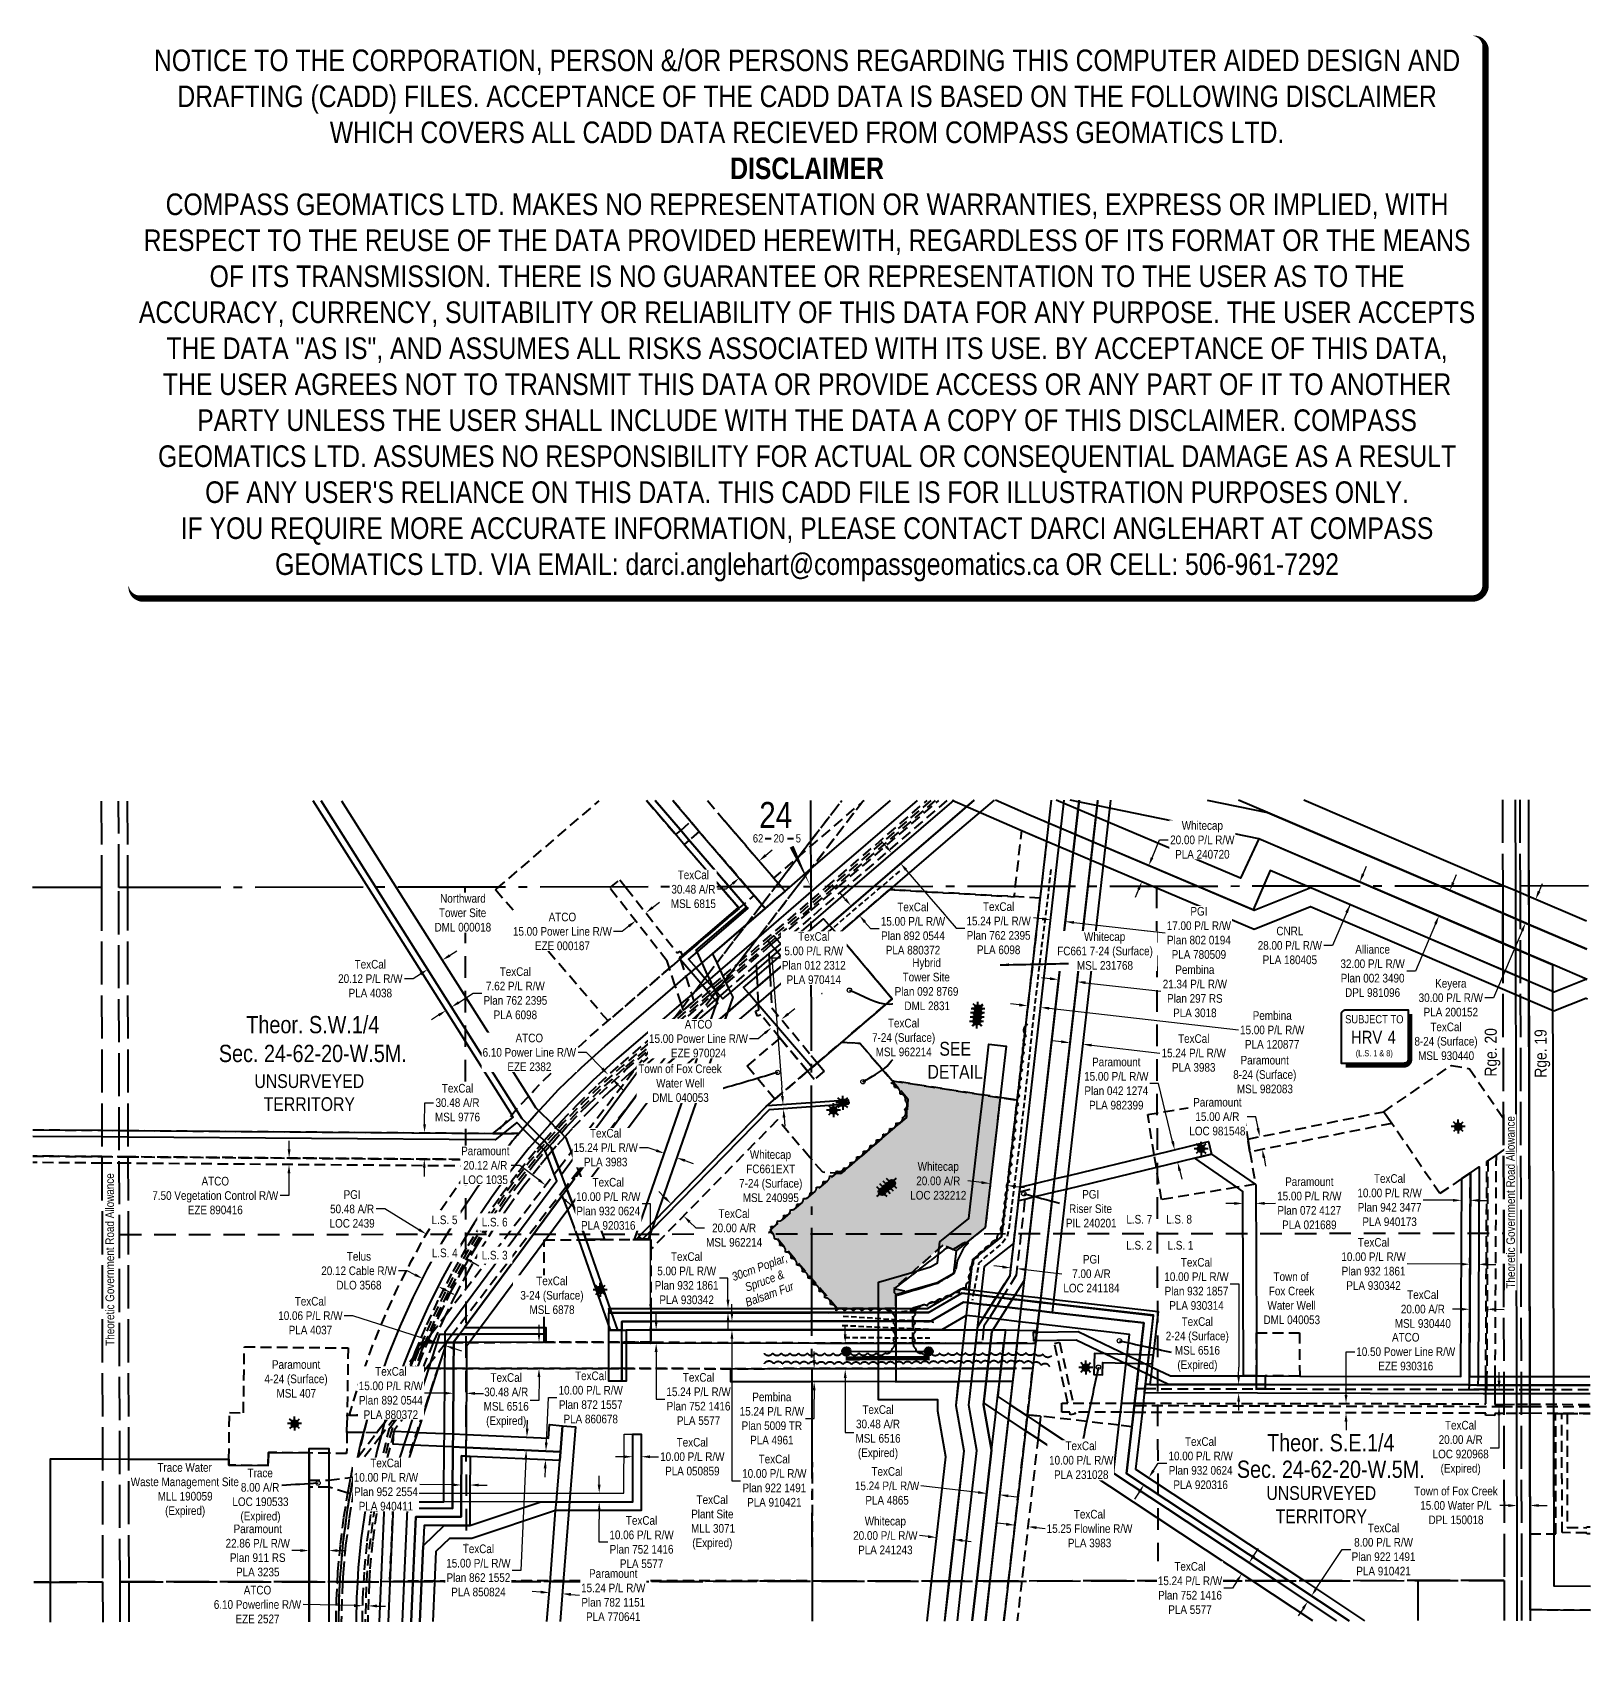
# Model space of a CAD drawing. Extents: x 507940 to 514253, y 6024270 to 6026836.
# Drawn here: x 507940 to 509745, y 6024658 to 6026541 of the extents above; entities that cross this region are included whole.
import ezdxf
from ezdxf.enums import TextEntityAlignment as Align

# ---------------------------------------------------------------- set-up
doc = ezdxf.new("R2010")
doc.units = 0
doc.header["$LTSCALE"] = 5
doc.header["$PDMODE"] = 3
doc.header["$PDSIZE"] = 5
for name, pattern in [('0', [1, 1, 0]), ('foc-ACCESSROAD', [3.75, 2.5, -1.25]), ('foc-FLOWLINE', [3.75, 2.5, -1.25]), ('foc-LSD', [8, 5, -3]), ('foc-QUARTERLINE', [33, 25, -3, 2, -3]), ('foc-UNSURVEYED', [12.5, 10, -2.5]), ('POWERLINE5', [7.8, 2.4, -0.6, 0.6, -0.6, 0.6, -0.6, 2.4]), ('UG_PIPE', [1.875, 1.25, -0.625])]:
    doc.linetypes.add(name, pattern=pattern)
doc.layers.get('Defpoints').update_dxf_attribs({"color": 9})
for name, color, linetype in [('10', 1, 'Continuous'), ('9', 3, 'Continuous'), ('ABADATA-DRILL-T', 8, 'Continuous'), ('AS-PIPE-UG', 44, 'UG_PIPE'), ('AS-POWER', 104, 'foc-POWER'), ('AS-POWER-EXISTING', 72, 'POWERLINE5'), ('AS-ROADS', 254, 'Continuous'), ('C-AR', 13, 'foc-ACCESSROAD'), ('C-RW', 13, 'Continuous'), ('C-SYMBOL', 7, 'Continuous'), ('C-WS', 13, 'foc-ACCESSROAD'), ('C-WS-S', 8, 'Continuous'), ('CG-NOTES', 7, 'Continuous'), ('CTW', 7, 'Continuous'), ('D-TXT', 6, 'Continuous'), ('DETAIL-T', 7, 'Continuous'), ('DRILL-T', 8, 'Continuous'), ('F-AR', 190, 'foc-ACCESSROAD'), ('F-EZE', 190, 'foc-FLOWLINE'), ('F-FLOWLINE', 190, 'foc-FLOWLINE'), ('F-RW', 190, 'Continuous'), ('F-WS', 190, 'foc-ACCESSROAD'), ('F-WS-S', 8, 'Continuous'), ('L-MON', 1, 'Continuous'), ('L-ROAD-T', 7, 'Continuous'), ('L-SECLBL', 7, 'Continuous'), ('L-SECQ', 8, 'foc-QUARTERLINE'), ('L-SECTION-LSD', 7, 'foc-LSD'), ('L-UNS-T', 3, 'Continuous'), ('L-USEC', 7, 'foc-UNSURVEYED'), ('P-PROPOSED-H', 21, 'Continuous'), ('T-BUSH', 110, '0'), ('T-BUSH-T', 110, 'Continuous')]:
    doc.layers.add(name, color=color, linetype=linetype)
for name, color, linetype, lineweight in [('AS-GENERAL', 48, 'Continuous', 18), ('C-AR-T', 13, 'Continuous', 9), ('C-RW-T', 13, 'Continuous', 9), ('C-WS-T', 13, 'Continuous', 9), ('F-AR-T', 190, 'Continuous', 9), ('F-EZE-T', 190, 'Continuous', 9), ('F-FLOWLINE-T', 190, 'Continuous', 9), ('F-RW-T', 190, 'Continuous', 9), ('F-WS-T', 190, 'Continuous', 9)]:
    doc.layers.add(name, color=color, linetype=linetype, lineweight=lineweight)
doc.layers.add('DISCLAIMER', color=7, linetype='Continuous', plot=False)
doc.layers.add('oil_and_gas_wells_pt', color=7, linetype='Continuous', true_color=0x3abcd7)
doc.styles.add('100L', font='ARIALN.TTF', dxfattribs={"height": 11})
doc.styles.add('175L', font='ARIALN.TTF', dxfattribs={"height": 20})
doc.styles.add('80', font='ARIALN.TTF', dxfattribs={"height": 10})
doc.styles.add('80CG', font='ARIALN.TTF', dxfattribs={"height": 10})
doc.styles.add('80L', font='ARIALN.TTF', dxfattribs={"height": 10})
doc.styles.add('80LS', font='ARIALNI.TTF', dxfattribs={"height": 10})
doc.styles.add('foc-LtypeFont', font='ARIALN.TTF', dxfattribs={"height": 7.35})
doc.styles.add('HRV', font='ARIALN.TTF', dxfattribs={"height": 3})
doc.styles.add('SIMPLEX', font='ARIALN.TTF')
doc.linetypes.add('foc-POWER', pattern='A,6,-1,["P",foc-LtypeFont,S=0.2,R=0,X=-0.625,Y=-0.75],-1.24,4', length=12.24)
doc.dimstyles.new('Compass 5 000', dxfattribs={"dimscale": 5, "dimtxt": 9, "dimasz": 2, "dimexe": 0.2, "dimexo": 0.0625, "dimgap": 0.5, "dimtad": 0, "dimtih": 1, "dimtoh": 1, "dimzin": 0, "dimdsep": 46, "dimtxsty": '80CG', "dimcen": 0.1, "dimse1": 1, "dimse2": 1, "dimclrd": 256, "dimclrt": 256, "dimaunit": 1, "dimadec": 4, "dimazin": 0, "dimtfac": 0.06, "dimtofl": 0, "dimtmove": 0, "dimatfit": 1, "dimfxl": 0.2, "dimtolj": 1, "dimtzin": 0, "dimlwd": -1, "dimarcsym": 0})

msp = doc.modelspace()

# ---------------------------------------------------------------- texts
at = {"layer": 'C-SYMBOL', "color": 3, "insert": (508265.009, 6025401.701), "char_height": 20, "width": 215.98445, "attachment_point": 2, "style": '175L'}
msp.add_mtext('Theor. S.W.1/4 \\PSec. 24-62-20-W.5M.', dxfattribs=at)
at = {"layer": 'C-WS-T', "insert": (508758.527, 6025246.284), "char_height": 10, "attachment_point": 1, "style": '80L'}
msp.add_mtext_dynamic_manual_height_columns('\\pi12.75464;Whitecap\\P\\pi8.57319;FC661EXT \\P\\pi0.31262;7-24 (Surface)\\P\\pi4.49748;MSL 240995', width=72.6307, gutter_width=50.027, heights=[0], dxfattribs=at)
at = {"layer": 'D-TXT', "color": 3, "char_height": 13.985, "attachment_point": 1, "rotation": 90, "style": '80L'}
for s, width, heights, insert in [('Rge. 20', 73.79473, [0], (509622.448, 6025331.524)), ('Rge. 19', 63.89527, [18.183], (509680.174, 6025330.264))]:
    msp.add_mtext_dynamic_manual_height_columns(s, width=width, gutter_width=47.525, heights=heights, dxfattribs=dict(at, insert=insert))
at = {"layer": 'DETAIL-T', "color": 3, "insert": (509009.067, 6025350.402), "char_height": 15.9914, "width": 53.76282, "attachment_point": 5, "style": '80CG'}
msp.add_mtext('SEE\\PDETAIL', dxfattribs=at)
at = {"layer": 'F-AR-T', "insert": (508171.391, 6024877.52), "char_height": 10, "attachment_point": 1, "style": '80L'}
msp.add_mtext_dynamic_manual_height_columns('\\pi18.0277;Trace\\P\\pi10.29237;8.00 A/R\\P\\pi0.47313;LOC 190533\\P\\pi9.73302;(Expired)', width=64.55473, gutter_width=50.027, heights=[0], dxfattribs=at)
at = {"layer": 'F-RW-T', "insert": (509396.736, 6025483.364), "char_height": 9.99465, "attachment_point": 5, "style": '80CG'}
msp.add_mtext('\\A1;CNRL\\P28.00 P/L R/W\\PPLA 180405', dxfattribs=at)
at = {"layer": 'F-RW-T', "char_height": 9.9893, "attachment_point": 1, "style": '80L'}
for s, width, insert in [('\\pi35.65942;TexCal \\P\\pi17.22077;8-24 (Surface)\\P\\pi21.48292;MSL 930440', 106.44494, (509523.847, 6025394.074)), ('\\pi31.08361;Trace Water\\P\\pi0.16174;Waste Management Site\\P\\pi31.36298;MLL 190059\\P\\pi39.97245;(Expired)', 124.98535, (508053.927, 6024883.854)), ('\\pi6.87756;TexCal\\P\\pi0.63936;Plant Site\\P\\pi0.47582;MLL 3071\\P\\pi1.92039;(Expired)', 48.88122, (508702.65, 6024846.586))]:
    msp.add_mtext_dynamic_manual_height_columns(s, width=width, gutter_width=50.027, heights=[0], dxfattribs=dict(at, insert=insert))
at = {"layer": 'F-WS-T', "attachment_point": 1, "style": '80L'}
for s, width, insert, char_height in [('\\pi18.76832;TexCal\\P\\pi0.26494;2-24 (Surface)\\P\\pi10.94587;MSL 6516\\P\\pi13.81115;(Expired)', 72.66275, (509252.653, 6025052.821), 9.9893), ('\\pi15.50226;Paramount\\P\\pi6.84265;4-24 (Surface)\\P\\pi20.81263;MSL 407', 86.08638, (508202.106, 6025003.098), 10)]:
    msp.add_mtext_dynamic_manual_height_columns(s, width=width, gutter_width=50.027, heights=[0], dxfattribs=dict(at, insert=insert, char_height=char_height))
at = {"layer": 'L-UNS-T', "color": 3, "insert": (508260.917, 6025312.855), "char_height": 15.99144, "attachment_point": 5, "style": '80L'}
msp.add_mtext_dynamic_manual_height_columns('UNSURVEYED TERRITORY', width=126.48141, gutter_width=47.525, heights=[0], dxfattribs=at)

# ---------------------------------------------------------------- blocks, each defined once
blk = doc.blocks.new('POWERPOLE')
h = blk.add_hatch(color=255)
edge = h.paths.add_edge_path()
edge.add_arc((0, 0), 0.96, 0, 360)
at = {"linetype": 'Continuous'}
for p, q in [((0.68, -0.68), (-0.68, 0.68)), ((-0.68, -0.68), (0.68, 0.68))]:
    blk.add_line(p, q, dxfattribs=at)
blk.add_circle((0, 0), 0.96, dxfattribs=at)
blk = doc.blocks.new('L-SECLBL')
at = {"layer": '9', "color": 7}
for p, q in [((-5.1, -27.8), (-12.3, -27.8)), ((20.7, -27.8), (13.5, -27.8))]:
    blk.add_line(p, q, dxfattribs=at)
at = {"layer": '10', "color": 2, "style": 'SIMPLEX'}
blk.add_attdef('SEC', text='', height=30, dxfattribs=at).set_placement((0, 0), align=Align.MIDDLE)
at = {"layer": '10', "color": 5, "style": '80L'}
blk.add_attdef('TWP', text='', height=9.5, dxfattribs=at).set_placement((-14.4, -27.4), align=Align.MIDDLE_RIGHT)
blk.add_attdef('RGE', text='', height=9.5, dxfattribs=at).set_placement((3.6, -27.4), align=Align.MIDDLE_CENTER)
blk.add_attdef('MER', text='', height=9.5, dxfattribs=at).set_placement((23.2, -27.4), align=Align.MIDDLE_LEFT)
blk = doc.blocks.new('GAS')
h = blk.add_hatch(color=255)
h.dxf.hatch_style = 1
edge = h.paths.add_edge_path()
edge.add_arc((0, 0), 0.9, 0, 360)
for p, q in [((-0.81, 0), (-1.62, 0)), ((-0.57, 0.57), (-1.14, 1.14)), ((0, 0.81), (0, 1.62)), ((0.57, 0.57), (1.14, 1.14)), ((1.62, 0), (0.81, 0)), ((-0.57, -0.57), (-1.14, -1.14)), ((0, -0.81), (0, -1.62)), ((1.14, -1.14), (0.57, -0.57))]:
    blk.add_line(p, q)
blk.add_circle((0, 0), 0.8)
blk = doc.blocks.new('HRV')
blk.add_lwpolyline([(-35.1, 31.6), (37.2, 31.6), (37.2, -25.5, -0.414214), (32.2, -30.5), (-40.1, -30.5), (-40.1, 26.6, -0.414214)], format="xyb", close=True)
at = {"const_width": 5, "flags": 128}
blk.add_lwpolyline([(-35.1, -33), (32.2, -33, 0.414214), (39.7, -25.5), (39.7, 26.6)], format="xyb", dxfattribs=at)
at = {"style": '80L'}
blk.add_text('SUBJECT TO', height=9.5, dxfattribs=at).set_placement((-2, 13.1), align=Align.BOTTOM_CENTER)
blk.add_attdef('(N.W.1/4 00)', text='', height=7.12, dxfattribs=at).set_placement((-2, -24.4), align=Align.BOTTOM_CENTER)
at = {"layer": 'CTW', "color": 3, "style": 'HRV'}
blk.add_text('HRV', height=15, dxfattribs=at).set_placement((-10.9, -0.2), align=Align.MIDDLE_CENTER)
blk.add_attdef('0', text='', height=15, dxfattribs=at).set_placement((18.3, -0.2), align=Align.MIDDLE_CENTER)
blk = doc.blocks.new('*D479')
at = {"layer": 'C-AR-T', "transparency": 16777216}
for p, q in [((509039.7, 6025208.8), (509023.8, 6025210.7)), ((509079.4, 6025204.3), (509089.3, 6025203.2))]:
    blk.add_line(p, q, dxfattribs=at)
for points in [[(509039.8, 6025210.5), (509039.5, 6025207.2), (509049.6, 6025207.7)], [(509079.6, 6025206), (509079.2, 6025202.6), (509069.4, 6025205.4)]]:
    blk.add_solid(points, dxfattribs=at)
at = {"layer": 'Defpoints', "color": 0, "transparency": 16777216}
for p in [(509069.4, 6025205.4), (509045.2, 6025169), (509065, 6025166.7)]:
    blk.add_point(p, dxfattribs=at)
at = {"layer": 'C-AR-T', "transparency": 16777216, "insert": (508989.5, 6025210.7), "char_height": 10, "attachment_point": 5, "style": '80CG'}
blk.add_mtext('\\A1;Whitecap\\P20.00 A/R\\PLOC 232212', dxfattribs=at)
blk = doc.blocks.new('*D482')
at = {"layer": 'C-AR-T', "transparency": 16777216}
for p, q in [((509237.1, 6025585), (509245.8, 6025605.6)), ((509245.8, 6025605.6), (509255.8, 6025605.6)), ((509221.5, 6025548.2), (509217.6, 6025539))]:
    blk.add_line(p, q, dxfattribs=at)
at = {"layer": 'C-AR-T', "linetype": 'Continuous', "transparency": 16777216}
for points in [[(509235.6, 6025585.6), (509238.6, 6025584.3), (509233.2, 6025575.8)], [(509220, 6025548.8), (509223, 6025547.5), (509225.4, 6025557.4)]]:
    blk.add_solid(points, dxfattribs=at)
at = {"layer": 'Defpoints', "color": 0, "linetype": 'Continuous', "transparency": 16777216}
for p in [(509217.5, 6025582.4), (509209.8, 6025564), (509233.2, 6025575.8)]:
    blk.add_point(p, dxfattribs=at)
at = {"layer": 'C-AR-T', "linetype": 'Continuous', "transparency": 16777216, "insert": (509295.4, 6025605.6), "char_height": 10, "attachment_point": 5, "style": '80CG', "bg_fill": 3, "box_fill_scale": 1.1, "bg_fill_color": 256, "bg_fill_true_color": 13158600, "bg_fill_transparency": 0}
blk.add_mtext('\\A1;Whitecap\\P20.00 P/L R/W\\PPLA 240720', dxfattribs=at)
blk = doc.blocks.new('*D483')
at = {"layer": 'C-RW-T', "transparency": 16777216}
for p, q in [((508977.6, 6024798.9), (508967.7, 6024800)), ((509017.4, 6024794.3), (509027.4, 6024793.2))]:
    blk.add_line(p, q, dxfattribs=at)
at = {"layer": 'C-RW-T', "linetype": 'Continuous', "transparency": 16777216}
for points in [[(508977.8, 6024800.5), (508977.5, 6024797.2), (508987.6, 6024797.7)], [(509017.6, 6024796), (509017.2, 6024792.7), (509007.5, 6024795.5)]]:
    blk.add_solid(points, dxfattribs=at)
at = {"layer": 'Defpoints', "color": 0, "linetype": 'Continuous', "transparency": 16777216}
for p in [(508986.4, 6024787.4), (508987.6, 6024797.7), (509006.3, 6024785.2)]:
    blk.add_point(p, dxfattribs=at)
at = {"layer": 'C-RW-T', "linetype": 'Continuous', "transparency": 16777216, "insert": (508928.2, 6024800), "char_height": 10, "attachment_point": 5, "style": '80CG'}
blk.add_mtext('\\A1;Whitecap\\P20.00 P/L R/W\\PPLA 241243', dxfattribs=at)
blk = doc.blocks.new('*D485')
at = {"layer": 'Defpoints', "color": 0, "transparency": 16777216}
for p in [(508995.9, 6025023.1), (508881.7, 6024992.5), (508996, 6024992.6)]:
    blk.add_point(p, dxfattribs=at)
at = {"layer": 'F-AR-T', "transparency": 16777216}
for p, q in [((508881.6, 6025033), (508881.6, 6025043)), ((508881.7, 6024982.5), (508881.8, 6024919.4)), ((508881.8, 6024919.4), (508891.8, 6024919.4))]:
    blk.add_line(p, q, dxfattribs=at)
for points in [[(508883.3, 6025033), (508880, 6025033), (508881.7, 6025023)], [(508883.4, 6024982.5), (508880, 6024982.5), (508881.7, 6024992.5)]]:
    blk.add_solid(points, dxfattribs=at)
at = {"layer": 'F-AR-T', "transparency": 16777216, "insert": (508919.7, 6024919.4), "char_height": 10, "attachment_point": 5, "style": '80CG'}
blk.add_mtext('\\A1;TexCal\\P30.48 A/R\\PMSL 6516\\P(Expired)', dxfattribs=at)
blk = doc.blocks.new('*D486')
at = {"layer": 'Defpoints', "color": 0, "transparency": 16777216}
for p in [(509585.4, 6024969.3), (509585.4, 6024949.3), (509639, 6024949.2)]:
    blk.add_point(p, dxfattribs=at)
at = {"layer": 'F-AR-T', "transparency": 16777216}
for p, q in [((509639.1, 6024979.2), (509639.1, 6024989.2)), ((509639, 6024939.2), (509638.9, 6024901.3)), ((509638.9, 6024901.3), (509628.9, 6024901.3))]:
    blk.add_line(p, q, dxfattribs=at)
for points in [[(509637.4, 6024979.2), (509640.8, 6024979.2), (509639.1, 6024969.2)], [(509637.3, 6024939.2), (509640.7, 6024939.2), (509639, 6024949.2)]]:
    blk.add_solid(points, dxfattribs=at)
at = {"layer": 'F-AR-T', "transparency": 16777216, "insert": (509594.6, 6024901.3), "char_height": 10, "attachment_point": 5, "style": '80CG', "bg_fill": 3, "box_fill_scale": 1.1, "bg_fill_color": 256, "bg_fill_true_color": 13158600, "bg_fill_transparency": 0}
blk.add_mtext('\\A1;TexCal\\P20.00 A/R\\PLOC 920968\\P(Expired)', dxfattribs=at)
blk = doc.blocks.new('*D488')
at = {"layer": 'Defpoints', "color": 0, "transparency": 16777216}
for p in [(509077.2, 6025141.2), (509084.2, 6025140.4), (509080.6, 6025109.1)]:
    blk.add_point(p, dxfattribs=at)
at = {"layer": 'F-AR-T', "transparency": 16777216}
for p, q in [((509063.7, 6025111.1), (509053.8, 6025112.2)), ((509090.5, 6025108), (509132.6, 6025103.2))]:
    blk.add_line(p, q, dxfattribs=at)
for points in [[(509063.9, 6025112.7), (509063.5, 6025109.4), (509073.7, 6025109.9)], [(509090.7, 6025109.7), (509090.4, 6025106.4), (509080.6, 6025109.1)]]:
    blk.add_solid(points, dxfattribs=at)
at = {"layer": 'F-AR-T', "transparency": 16777216, "insert": (509166.9, 6025103.2), "char_height": 10, "attachment_point": 5, "style": '80CG'}
blk.add_mtext('\\A1;PGI\\P7.00 A/R\\PLOC 241184', dxfattribs=at)
blk = doc.blocks.new('*D489')
at = {"layer": 'Defpoints', "color": 0, "transparency": 16777216}
for p in [(508550.4, 6025193.6), (508431.9, 6025072.3), (508447.6, 6025060.2)]:
    blk.add_point(p, dxfattribs=at)
at = {"layer": 'F-AR-T', "transparency": 16777216}
for p, q in [((508504.9, 6025228.7), (508494.9, 6025228.7)), ((508526.8, 6025211.8), (508504.9, 6025228.7)), ((508558.3, 6025187.5), (508566.3, 6025181.4))]:
    blk.add_line(p, q, dxfattribs=at)
for points in [[(508527.8, 6025213.1), (508525.8, 6025210.5), (508534.7, 6025205.7)], [(508559.4, 6025188.8), (508557.3, 6025186.2), (508550.4, 6025193.6)]]:
    blk.add_solid(points, dxfattribs=at)
at = {"layer": 'F-AR-T', "transparency": 16777216, "insert": (508464.8, 6025228.7), "char_height": 10, "attachment_point": 5, "style": '80CG', "bg_fill": 3, "box_fill_scale": 1.1, "bg_fill_color": 256, "bg_fill_true_color": 13158600, "bg_fill_transparency": 0}
blk.add_mtext('\\A1;Paramount\\P20.12 A/R\\PLOC 1035', dxfattribs=at)
blk = doc.blocks.new('*D490')
at = {"layer": 'Defpoints', "color": 0, "transparency": 16777216}
for p in [(508273.4, 6025267.4), (508273.2, 6025236.9), (508394.2, 6025235.9)]:
    blk.add_point(p, dxfattribs=at)
at = {"layer": 'F-AR-T', "transparency": 16777216}
for p, q in [((508394.5, 6025276.4), (508394.7, 6025301.3)), ((508394.7, 6025301.3), (508404.7, 6025301.3)), ((508394.1, 6025225.9), (508394, 6025215.9))]:
    blk.add_line(p, q, dxfattribs=at)
for points in [[(508392.8, 6025276.4), (508396.1, 6025276.4), (508394.4, 6025266.4)], [(508392.4, 6025225.9), (508395.7, 6025225.9), (508394.2, 6025235.9)]]:
    blk.add_solid(points, dxfattribs=at)
at = {"layer": 'F-AR-T', "transparency": 16777216, "insert": (508432.6, 6025301.3), "char_height": 10, "attachment_point": 5, "style": '80CG', "bg_fill": 3, "box_fill_scale": 1.1, "bg_fill_color": 256, "bg_fill_true_color": 13158600, "bg_fill_transparency": 0}
blk.add_mtext('\\A1;TexCal\\P30.48 A/R\\PMSL 9776', dxfattribs=at)
blk = doc.blocks.new('*D491')
at = {"layer": 'Defpoints', "color": 0, "transparency": 16777216}
for p in [(508572.3, 6025023.8), (508527, 6024993.5), (508572.3, 6024993.4)]:
    blk.add_point(p, dxfattribs=at)
at = {"layer": 'F-AR-T', "transparency": 16777216}
for p, q in [((508527, 6025033.9), (508527, 6025043.9)), ((508527, 6024983.5), (508526.9, 6024956.5)), ((508526.9, 6024956.5), (508516.9, 6024956.5))]:
    blk.add_line(p, q, dxfattribs=at)
for points in [[(508525.4, 6025033.9), (508528.7, 6025033.9), (508527, 6025023.9)], [(508525.3, 6024983.5), (508528.6, 6024983.5), (508527, 6024993.5)]]:
    blk.add_solid(points, dxfattribs=at)
at = {"layer": 'F-AR-T', "transparency": 16777216, "insert": (508489, 6024956.5), "char_height": 10, "attachment_point": 5, "style": '80CG'}
blk.add_mtext('\\A1;TexCal\\P30.48 A/R\\PMSL 6516\\P(Expired)', dxfattribs=at)
blk = doc.blocks.new('*D492')
at = {"layer": 'Defpoints', "color": 0, "transparency": 16777216}
for p in [(508260.7, 6024808.9), (508283.6, 6024808.9), (508260.7, 6024782.7)]:
    blk.add_point(p, dxfattribs=at)
at = {"layer": 'F-AR-T', "transparency": 16777216}
for p, q in [((508250.7, 6024782.7), (508240.7, 6024782.7)), ((508293.5, 6024782.6), (508303.5, 6024782.6))]:
    blk.add_line(p, q, dxfattribs=at)
for points in [[(508250.7, 6024784.3), (508250.7, 6024781), (508260.7, 6024782.7)], [(508293.5, 6024784.3), (508293.5, 6024781), (508283.5, 6024782.6)]]:
    blk.add_solid(points, dxfattribs=at)
at = {"layer": 'F-AR-T', "transparency": 16777216, "insert": (508201.2, 6024782.7), "char_height": 10, "attachment_point": 5, "style": '80CG'}
blk.add_mtext('\\A1;Paramount\\P22.86 P/L R/W\\PPlan 911 RS\\PPLA 3235', dxfattribs=at)
blk = doc.blocks.new('*D494')
at = {"layer": 'Defpoints', "color": 0, "transparency": 16777216}
for p in [(508734.4, 6025239.8), (508748.8, 6025225.7), (508694.4, 6025170.2)]:
    blk.add_point(p, dxfattribs=at)
at = {"layer": 'F-AR-T', "transparency": 16777216}
for p, q in [((508672.9, 6025191.3), (508665.7, 6025198.3)), ((508701.5, 6025163.2), (508708.7, 6025156.2)), ((508708.7, 6025156.2), (508718.7, 6025156.2))]:
    blk.add_line(p, q, dxfattribs=at)
for points in [[(508674, 6025192.5), (508671.7, 6025190.1), (508680, 6025184.3)], [(508702.7, 6025164.4), (508700.4, 6025162), (508694.4, 6025170.2)]]:
    blk.add_solid(points, dxfattribs=at)
at = {"layer": 'F-AR-T', "transparency": 16777216, "insert": (508753, 6025156.2), "char_height": 10, "attachment_point": 5, "style": '80CG', "bg_fill": 3, "box_fill_scale": 1.1, "bg_fill_color": 256, "bg_fill_true_color": 13158600, "bg_fill_transparency": 0}
blk.add_mtext('\\A1;TexCal\\P20.00 A/R\\PMSL 962214', dxfattribs=at)
blk = doc.blocks.new('*D495')
at = {"layer": 'Defpoints', "color": 0, "transparency": 16777216}
for p in [(509425.9, 6025274.8), (509428.8, 6025260.1), (509364.8, 6025247.2)]:
    blk.add_point(p, dxfattribs=at)
at = {"layer": 'F-AR-T', "transparency": 16777216}
for p, q in [((509357.2, 6025285.1), (509347.2, 6025285.1)), ((509359.9, 6025271.7), (509357.2, 6025285.1)), ((509366.8, 6025237.4), (509368.7, 6025227.6))]:
    blk.add_line(p, q, dxfattribs=at)
for points in [[(509361.5, 6025272), (509358.2, 6025271.3), (509361.8, 6025261.9)], [(509368.4, 6025237.7), (509365.1, 6025237), (509364.8, 6025247.2)]]:
    blk.add_solid(points, dxfattribs=at)
at = {"layer": 'F-AR-T', "transparency": 16777216, "insert": (509312.8, 6025285.1), "char_height": 10, "attachment_point": 5, "style": '80CG', "bg_fill": 3, "box_fill_scale": 1.1, "bg_fill_color": 256, "bg_fill_true_color": 13158600, "bg_fill_transparency": 0}
blk.add_mtext('\\A1;Paramount\\P15.00 A/R\\PLOC 981548', dxfattribs=at)
blk = doc.blocks.new('*D496')
at = {"layer": 'Defpoints', "color": 0, "transparency": 16777216}
for p in [(508755.4, 6025612.3), (508732.3, 6025592.5), (508758.9, 6025561.5)]:
    blk.add_point(p, dxfattribs=at)
at = {"layer": 'F-AR-T', "transparency": 16777216}
for p, q in [((508789.6, 6025587.8), (508797.2, 6025594.3)), ((508743.7, 6025548.4), (508733.7, 6025548.4)), ((508751.3, 6025555), (508743.7, 6025548.4))]:
    blk.add_line(p, q, dxfattribs=at)
for points in [[(508788.5, 6025589.1), (508790.7, 6025586.5), (508782, 6025581.3)], [(508750.2, 6025556.2), (508752.4, 6025553.7), (508758.9, 6025561.5)]]:
    blk.add_solid(points, dxfattribs=at)
at = {"layer": 'F-AR-T', "transparency": 16777216, "insert": (508705.8, 6025548.4), "char_height": 10, "attachment_point": 5, "style": '80CG', "bg_fill": 3, "box_fill_scale": 1.1, "bg_fill_color": 256, "bg_fill_true_color": 13158600, "bg_fill_transparency": 0}
blk.add_mtext('\\A1;TexCal\\P30.48 A/R\\PMSL 6815', dxfattribs=at)
blk = doc.blocks.new('*D498')
at = {"layer": 'Defpoints', "color": 0, "transparency": 16777216}
for p in [(509461.8, 6024952.8), (509564.7, 6024952.7), (509564.7, 6024941.8)]:
    blk.add_point(p, dxfattribs=at)
at = {"layer": 'F-EZE-T', "transparency": 16777216}
for p, q in [((509461.8, 6024962.8), (509461.9, 6025012.9)), ((509461.9, 6025012.9), (509471.9, 6025012.9)), ((509461.8, 6024932), (509461.8, 6024922))]:
    blk.add_line(p, q, dxfattribs=at)
for points in [[(509460.2, 6024962.8), (509463.5, 6024962.8), (509461.8, 6024952.8)], [(509460.1, 6024932), (509463.5, 6024932), (509461.8, 6024942)]]:
    blk.add_solid(points, dxfattribs=at)
at = {"layer": 'F-EZE-T', "transparency": 16777216, "insert": (509531, 6025012.9), "char_height": 10, "attachment_point": 5, "style": '80CG'}
blk.add_mtext('\\A1;ATCO\\P10.50 Power Line R/W\\PEZE 930316', dxfattribs=at)
blk = doc.blocks.new('*D500')
at = {"layer": 'Defpoints', "color": 0, "transparency": 16777216}
for p in [(508607.2, 6025333.7), (508584.6, 6025311.8), (508588.8, 6025307.4)]:
    blk.add_point(p, dxfattribs=at)
at = {"layer": 'F-EZE-T', "transparency": 16777216}
for p, q in [((508582.2, 6025359.5), (508572.2, 6025359.5)), ((508600.2, 6025340.9), (508582.2, 6025359.5)), ((508618.4, 6025322.2), (508625.4, 6025315))]:
    blk.add_line(p, q, dxfattribs=at)
for points in [[(508601.4, 6025342.1), (508599, 6025339.7), (508607.2, 6025333.7)], [(508619.6, 6025323.3), (508617.2, 6025321), (508611.4, 6025329.4)]]:
    blk.add_solid(points, dxfattribs=at)
at = {"layer": 'F-EZE-T', "transparency": 16777216, "insert": (508515.8, 6025359.5), "char_height": 10, "attachment_point": 5, "style": '80CG', "bg_fill": 3, "box_fill_scale": 1.1, "bg_fill_color": 256, "bg_fill_true_color": 13158600, "bg_fill_transparency": 0}
blk.add_mtext('\\A1;ATCO\\P6.10 Power Line R/W\\PEZE 2382', dxfattribs=at)
blk = doc.blocks.new('*D501')
at = {"layer": 'Defpoints', "color": 0, "transparency": 16777216}
for p in [(508195.9, 6025229.9), (508196, 6025237.5), (508237.4, 6025229.6)]:
    blk.add_point(p, dxfattribs=at)
at = {"layer": 'F-EZE-T', "transparency": 16777216}
for p, q in [((508237.5, 6025247.1), (508237.6, 6025257.1)), ((508237.3, 6025219.6), (508237.1, 6025193.7)), ((508237.1, 6025193.7), (508227.1, 6025193.7))]:
    blk.add_line(p, q, dxfattribs=at)
for points in [[(508235.9, 6025247.1), (508239.2, 6025247.1), (508237.5, 6025237.1)], [(508235.7, 6025219.6), (508239, 6025219.6), (508237.4, 6025229.6)]]:
    blk.add_solid(points, dxfattribs=at)
at = {"layer": 'F-EZE-T', "transparency": 16777216, "insert": (508152, 6025193.7), "char_height": 10, "attachment_point": 5, "style": '80CG'}
blk.add_mtext('\\A1;ATCO\\P7.50 Vegetation Control R/W\\PEZE 890416', dxfattribs=at)
blk = doc.blocks.new('*D502')
at = {"layer": 'Defpoints', "color": 0, "transparency": 16777216}
for p in [(508638.9, 6025511.9), (508640.7, 6025509.7), (508652.5, 6025518.9)]:
    blk.add_point(p, dxfattribs=at)
at = {"layer": 'F-EZE-T', "transparency": 16777216}
for p, q in [((508658.6, 6025527.4), (508666.5, 6025533.5)), ((508631.1, 6025505.8), (508623.2, 6025499.6)), ((508623.2, 6025499.6), (508613.2, 6025499.6))]:
    blk.add_line(p, q, dxfattribs=at)
for points in [[(508657.6, 6025528.7), (508659.6, 6025526.1), (508650.7, 6025521.2)], [(508630, 6025507.1), (508632.1, 6025504.4), (508638.9, 6025511.9)]]:
    blk.add_solid(points, dxfattribs=at)
at = {"layer": 'F-EZE-T', "transparency": 16777216, "insert": (508554.1, 6025499.6), "char_height": 10, "attachment_point": 5, "style": '80CG', "bg_fill": 3, "box_fill_scale": 1.1, "bg_fill_color": 256, "bg_fill_true_color": 13158600, "bg_fill_transparency": 0}
blk.add_mtext('\\A1;ATCO\\P15.00 Power Line R/W\\PEZE 000187', dxfattribs=at)
blk = doc.blocks.new('*D503')
at = {"layer": 'Defpoints', "color": 0, "transparency": 16777216}
for p in [(508322.7, 6024718.7), (508322.7, 6024717.6), (508329.3, 6024717.5)]:
    blk.add_point(p, dxfattribs=at)
at = {"layer": 'F-EZE-T', "transparency": 16777216}
for p, q in [((508312.7, 6024718.9), (508253.8, 6024720.1)), ((508339.3, 6024718.4), (508349.3, 6024718.2))]:
    blk.add_line(p, q, dxfattribs=at)
for points in [[(508312.8, 6024720.6), (508312.7, 6024717.2), (508322.7, 6024718.7)], [(508339.3, 6024720.1), (508339.3, 6024716.7), (508329.3, 6024718.6)]]:
    blk.add_solid(points, dxfattribs=at)
at = {"layer": 'F-EZE-T', "transparency": 16777216, "insert": (508200.9, 6024720.1), "char_height": 10, "attachment_point": 5, "style": '80CG'}
blk.add_mtext('\\A1;ATCO\\P6.10 Powerline R/W\\PEZE 2527', dxfattribs=at)
blk = doc.blocks.new('*D504')
at = {"layer": 'Defpoints', "color": 0, "transparency": 16777216}
for p in [(508807.5, 6025398.1), (508795.9, 6025388.6), (508796.3, 6025388.2)]:
    blk.add_point(p, dxfattribs=at)
at = {"layer": 'F-EZE-T', "transparency": 16777216}
for p, q in [((508815.5, 6025404.1), (508823.2, 6025410.5)), ((508780.9, 6025375.4), (508770.9, 6025375.4)), ((508788.6, 6025381.8), (508780.9, 6025375.4))]:
    blk.add_line(p, q, dxfattribs=at)
for points in [[(508814.5, 6025405.4), (508816.6, 6025402.8), (508807.8, 6025397.7)], [(508787.5, 6025383.1), (508789.6, 6025380.5), (508796.3, 6025388.2)]]:
    blk.add_solid(points, dxfattribs=at)
at = {"layer": 'F-EZE-T', "transparency": 16777216, "insert": (508711.7, 6025375.4), "char_height": 10, "attachment_point": 5, "style": '80CG', "bg_fill": 3, "box_fill_scale": 1.1, "bg_fill_color": 256, "bg_fill_true_color": 13158600, "bg_fill_transparency": 0}
blk.add_mtext('\\A1;ATCO\\P15.00 Power Line R/W\\PEZE 970024', dxfattribs=at)
blk = doc.blocks.new('*D505')
at = {"layer": 'Defpoints', "color": 0, "transparency": 16777216}
for p in [(509078.2, 6024812), (509075.4, 6024788.1), (509090.6, 6024786.4)]:
    blk.add_point(p, dxfattribs=at)
at = {"layer": 'F-FLOWLINE-T', "transparency": 16777216}
for p, q in [((509068.2, 6024813.2), (509058.3, 6024814.3)), ((509103.2, 6024809.2), (509113.2, 6024808))]:
    blk.add_line(p, q, dxfattribs=at)
for points in [[(509068.4, 6024814.8), (509068, 6024811.5), (509078.2, 6024812)], [(509103.4, 6024810.8), (509103.1, 6024807.5), (509093.3, 6024810.3)]]:
    blk.add_solid(points, dxfattribs=at)
at = {"layer": 'F-FLOWLINE-T', "transparency": 16777216, "insert": (509164.7, 6024808), "char_height": 10, "attachment_point": 5, "style": '80CG', "bg_fill": 3, "box_fill_scale": 1.1, "bg_fill_color": 256, "bg_fill_true_color": 13158600, "bg_fill_transparency": 0}
blk.add_mtext('\\A1;TexCal\\P15.25 Flowline R/W\\PPLA 3983', dxfattribs=at)
blk = doc.blocks.new('*D506')
at = {"layer": 'Defpoints', "color": 0, "transparency": 16777216}
for p in [(509554.4, 6025558.8), (509541.8, 6025529.5), (509569.4, 6025517.6)]:
    blk.add_point(p, dxfattribs=at)
at = {"layer": 'F-RW-T', "transparency": 16777216}
for p, q in [((509585.9, 6025556.2), (509589.9, 6025565.4)), ((509565.5, 6025508.4), (509542.1, 6025453.8)), ((509542.1, 6025453.8), (509532.1, 6025453.8))]:
    blk.add_line(p, q, dxfattribs=at)
for points in [[(509584.4, 6025556.8), (509587.5, 6025555.5), (509582, 6025547)], [(509563.9, 6025509.1), (509567, 6025507.8), (509569.4, 6025517.6)]]:
    blk.add_solid(points, dxfattribs=at)
at = {"layer": 'F-RW-T', "transparency": 16777216, "insert": (509492.6, 6025453.8), "char_height": 10, "attachment_point": 5, "style": '80CG'}
blk.add_mtext('\\A1;Alliance\\P32.00 P/L R/W\\PPlan 002 3490\\PDPL 981096', dxfattribs=at)
blk = doc.blocks.new('*D507')
at = {"layer": 'Defpoints', "color": 0, "transparency": 16777216}
for p in [(509628.1, 6025559.6), (509616.4, 6025532.3), (509669.7, 6025509.4)]:
    blk.add_point(p, dxfattribs=at)
at = {"layer": 'F-RW-T', "transparency": 16777216}
for p, q in [((509685.4, 6025546), (509689.3, 6025555.2)), ((509665.8, 6025500.2), (509632.7, 6025422.8)), ((509632.7, 6025422.8), (509622.7, 6025422.8))]:
    blk.add_line(p, q, dxfattribs=at)
for points in [[(509683.8, 6025546.6), (509686.9, 6025545.3), (509681.4, 6025536.8)], [(509664.3, 6025500.9), (509667.3, 6025499.6), (509669.7, 6025509.4)]]:
    blk.add_solid(points, dxfattribs=at)
at = {"layer": 'F-RW-T', "transparency": 16777216, "insert": (509583.2, 6025422.8), "char_height": 10, "attachment_point": 5, "style": '80CG'}
blk.add_mtext('\\A1;Keyera\\P30.00 P/L R/W\\PPLA 200152', dxfattribs=at)
blk = doc.blocks.new('*D508')
at = {"layer": 'Defpoints', "color": 0, "transparency": 16777216}
for p in [(509150, 6025441.4), (509126.8, 6025425.7), (509148, 6025423.3)]:
    blk.add_point(p, dxfattribs=at)
at = {"layer": 'F-RW-T', "transparency": 16777216}
for p, q in [((509118.9, 6025444.9), (509109, 6025446)), ((509160, 6025440.2), (509247.1, 6025430.3))]:
    blk.add_line(p, q, dxfattribs=at)
for points in [[(509119.1, 6025446.6), (509118.7, 6025443.3), (509128.9, 6025443.8)], [(509160.2, 6025441.9), (509159.8, 6025438.6), (509150, 6025441.4)]]:
    blk.add_solid(points, dxfattribs=at)
at = {"layer": 'F-RW-T', "transparency": 16777216, "insert": (509286.7, 6025430.3), "char_height": 10, "attachment_point": 5, "style": '80CG'}
blk.add_mtext('\\A1;Pembina\\P21.34 P/L R/W\\PPlan 297 RS\\PPLA 3018', dxfattribs=at)
blk = doc.blocks.new('*D509')
at = {"layer": 'Defpoints', "color": 0, "transparency": 16777216}
for p in [(508745.9, 6025063.1), (508852.7, 6025063.2), (508852.7, 6025058.2)]:
    blk.add_point(p, dxfattribs=at)
at = {"layer": 'F-RW-T', "transparency": 16777216}
for p, q in [((508745.9, 6025098), (508735.9, 6025098)), ((508745.9, 6025073.1), (508745.9, 6025098)), ((508745.9, 6025048.1), (508745.9, 6025038.1))]:
    blk.add_line(p, q, dxfattribs=at)
for points in [[(508747.6, 6025073.1), (508744.2, 6025073.1), (508745.9, 6025063.1)], [(508747.6, 6025048.1), (508744.3, 6025048.1), (508745.9, 6025058.1)]]:
    blk.add_solid(points, dxfattribs=at)
at = {"layer": 'F-RW-T', "transparency": 16777216, "insert": (508698, 6025098), "char_height": 10, "attachment_point": 5, "style": '80CG'}
blk.add_mtext('\\A1;TexCal\\P5.00 P/L R/W\\PPlan 932 1861\\PPLA 930342', dxfattribs=at)
blk = doc.blocks.new('*D427')
at = {"layer": 'Defpoints', "color": 0, "transparency": 16777216}
for p in [(509227.8, 6024858.8), (509263.7, 6024846.9), (509258.2, 6024838.6)]:
    blk.add_point(p, dxfattribs=at)
at = {"layer": 'F-RW-T', "transparency": 16777216}
for p, q in [((509238.8, 6024875.4), (509244.3, 6024883.8)), ((509244.3, 6024883.8), (509254.3, 6024883.8)), ((509222.2, 6024850.4), (509216.7, 6024842.1))]:
    blk.add_line(p, q, dxfattribs=at)
for points in [[(509237.4, 6024876.4), (509240.2, 6024874.5), (509233.3, 6024867.1)], [(509220.8, 6024851.3), (509223.6, 6024849.5), (509227.8, 6024858.8)]]:
    blk.add_solid(points, dxfattribs=at)
at = {"layer": 'F-RW-T', "transparency": 16777216, "insert": (509293.4, 6024883.8), "char_height": 10, "attachment_point": 5, "style": '80CG'}
blk.add_mtext('\\A1;TexCal\\P10.00 P/L R/W\\PPlan 932 0624\\PPLA 920316', dxfattribs=at)
blk = doc.blocks.new('*D428')
at = {"layer": 'Defpoints', "color": 0, "transparency": 16777216}
for p in [(509302.9, 6024809.1), (509298.5, 6024802.4), (509421.9, 6024730.3)]:
    blk.add_point(p, dxfattribs=at)
at = {"layer": 'F-RW-T', "transparency": 16777216}
for p, q in [((509427.4, 6024738.7), (509457.3, 6024783.8)), ((509457.3, 6024783.8), (509467.3, 6024783.8)), ((509412, 6024715.3), (509406.5, 6024707))]:
    blk.add_line(p, q, dxfattribs=at)
for points in [[(509426, 6024739.6), (509428.8, 6024737.7), (509421.9, 6024730.3)], [(509410.6, 6024716.2), (509413.4, 6024714.4), (509417.5, 6024723.6)]]:
    blk.add_solid(points, dxfattribs=at)
at = {"layer": 'F-RW-T', "transparency": 16777216, "insert": (509505.3, 6024783.8), "char_height": 10, "attachment_point": 5, "style": '80CG'}
blk.add_mtext('\\A1;TexCal\\P8.00 P/L R/W\\PPlan 922 1491\\PPLA 910421', dxfattribs=at)
blk = doc.blocks.new('*D429')
at = {"layer": 'Defpoints', "color": 0, "transparency": 16777216}
for p in [(509060.7, 6024847.1), (509036, 6024765.1), (509051.1, 6024763.4)]:
    blk.add_point(p, dxfattribs=at)
at = {"layer": 'F-RW-T', "transparency": 16777216}
for p, q in [((509035.6, 6024849.9), (508969.3, 6024857.5)), ((509070.6, 6024845.9), (509080.5, 6024844.8))]:
    blk.add_line(p, q, dxfattribs=at)
for points in [[(509035.8, 6024851.6), (509035.4, 6024848.3), (509045.5, 6024848.8)], [(509070.8, 6024847.6), (509070.4, 6024844.3), (509060.7, 6024847.1)]]:
    blk.add_solid(points, dxfattribs=at)
at = {"layer": 'F-RW-T', "transparency": 16777216, "insert": (508930.2, 6024857.5), "char_height": 10, "attachment_point": 5, "style": '80CG'}
blk.add_mtext('\\A1;TexCal\\P15.24 P/L R/W\\PPLA 4865', dxfattribs=at)
blk = doc.blocks.new('*D430')
at = {"layer": 'Defpoints', "color": 0, "transparency": 16777216}
for p in [(509342.4, 6025184.6), (509342.7, 6025094.8), (509357.7, 6025094.9)]:
    blk.add_point(p, dxfattribs=at)
at = {"layer": 'F-RW-T', "transparency": 16777216}
for p, q in [((509332.4, 6025184.6), (509322.4, 6025184.6)), ((509367.4, 6025184.7), (509380.2, 6025184.8))]:
    blk.add_line(p, q, dxfattribs=at)
for points in [[(509332.4, 6025186.3), (509332.4, 6025182.9), (509342.4, 6025184.6)], [(509367.4, 6025186.4), (509367.4, 6025183), (509357.4, 6025184.7)]]:
    blk.add_solid(points, dxfattribs=at)
at = {"layer": 'F-RW-T', "transparency": 16777216, "insert": (509419.3, 6025184.8), "char_height": 10, "attachment_point": 5, "style": '80CG', "bg_fill": 3, "box_fill_scale": 1.1, "bg_fill_color": 256, "bg_fill_true_color": 13158600, "bg_fill_transparency": 0}
blk.add_mtext('\\A1;Paramount\\P15.00 P/L R/W\\PPlan 072 4127\\PPLA 021689', dxfattribs=at)
blk = doc.blocks.new('*D431')
at = {"layer": 'Defpoints', "color": 0, "transparency": 16777216}
for p in [(509321, 6024975), (509337.4, 6024974.9), (509320.9, 6024964.9)]:
    blk.add_point(p, dxfattribs=at)
at = {"layer": 'F-RW-T', "transparency": 16777216}
for p, q in [((509327.7, 6025091.4), (509337.7, 6025091.4)), ((509337.7, 6025091.4), (509337.5, 6024994.9)), ((509337.4, 6024984.9), (509337.5, 6024994.9)), ((509337.4, 6024954.9), (509337.4, 6024944.9))]:
    blk.add_line(p, q, dxfattribs=at)
for points in [[(509335.8, 6024984.9), (509339.1, 6024984.9), (509337.4, 6024974.9)], [(509335.7, 6024954.9), (509339.1, 6024954.9), (509337.4, 6024964.9)]]:
    blk.add_solid(points, dxfattribs=at)
at = {"layer": 'F-RW-T', "transparency": 16777216, "insert": (509288.6, 6025091.4), "char_height": 10, "attachment_point": 5, "style": '80CG'}
blk.add_mtext('\\A1;TexCal\\P10.00 P/L R/W\\PPlan 932 1857\\PPLA 930314', dxfattribs=at)
blk = doc.blocks.new('*D432')
at = {"layer": 'Defpoints', "color": 0, "transparency": 16777216}
for p in [(509605.7, 6025188.2), (509595.4, 6025122.8), (509605.4, 6025122.8)]:
    blk.add_point(p, dxfattribs=at)
at = {"layer": 'F-RW-T', "transparency": 16777216}
for p, q in [((509585.7, 6025188.3), (509551.3, 6025188.4)), ((509615.7, 6025188.1), (509625.7, 6025188.1))]:
    blk.add_line(p, q, dxfattribs=at)
for points in [[(509585.7, 6025189.9), (509585.7, 6025186.6), (509595.7, 6025188.2)], [(509615.7, 6025189.8), (509615.7, 6025186.5), (509605.7, 6025188.2)]]:
    blk.add_solid(points, dxfattribs=at)
at = {"layer": 'F-RW-T', "transparency": 16777216, "insert": (509512.3, 6025188.4), "char_height": 10, "attachment_point": 5, "style": '80CG'}
blk.add_mtext('\\A1;TexCal\\P10.00 P/L R/W\\PPlan 942 3477\\PPLA 940173', dxfattribs=at)
blk = doc.blocks.new('*D433')
at = {"layer": 'Defpoints', "color": 0, "transparency": 16777216}
for p in [(509659.9, 6024840.3), (509659.9, 6024834.8), (509674.9, 6024840.3)]:
    blk.add_point(p, dxfattribs=at)
at = {"layer": 'F-RW-T', "transparency": 16777216}
for p, q in [((509649.9, 6024834.8), (509639.9, 6024834.8)), ((509684.9, 6024834.8), (509694.9, 6024834.9))]:
    blk.add_line(p, q, dxfattribs=at)
for points in [[(509649.9, 6024836.4), (509649.9, 6024833.1), (509659.9, 6024834.8)], [(509684.9, 6024836.5), (509684.9, 6024833.2), (509674.9, 6024834.8)]]:
    blk.add_solid(points, dxfattribs=at)
at = {"layer": 'F-RW-T', "transparency": 16777216, "insert": (509589.2, 6024834.8), "char_height": 10, "attachment_point": 5, "style": '80CG', "bg_fill": 3, "box_fill_scale": 1.1, "bg_fill_color": 256, "bg_fill_true_color": 13158600, "bg_fill_transparency": 0}
blk.add_mtext('\\A1;Town of Fox Creek\\P15.00 Water P/L\\PDPL 150018', dxfattribs=at)
blk = doc.blocks.new('*D434')
at = {"layer": 'Defpoints', "color": 0, "transparency": 16777216}
for p in [(509605.3, 6025111.2), (509605.4, 6025114.2), (509615.3, 6025111.1)]:
    blk.add_point(p, dxfattribs=at)
at = {"layer": 'F-RW-T', "transparency": 16777216}
for p, q in [((509595.4, 6025114.2), (509532.8, 6025114.5)), ((509625.3, 6025114.1), (509635.3, 6025114))]:
    blk.add_line(p, q, dxfattribs=at)
for points in [[(509595.4, 6025115.9), (509595.4, 6025112.6), (509605.4, 6025114.2)], [(509625.4, 6025115.8), (509625.3, 6025112.4), (509615.3, 6025114.1)]]:
    blk.add_solid(points, dxfattribs=at)
at = {"layer": 'F-RW-T', "transparency": 16777216, "insert": (509493.7, 6025114.5), "char_height": 10, "attachment_point": 5, "style": '80CG', "bg_fill": 3, "box_fill_scale": 1.1, "bg_fill_color": 256, "bg_fill_true_color": 13158600, "bg_fill_transparency": 0}
blk.add_mtext('\\A1;TexCal\\P10.00 P/L R/W\\PPlan 932 1861\\PPLA 930342 ', dxfattribs=at)
blk = doc.blocks.new('*D435')
at = {"layer": 'Defpoints', "color": 0, "transparency": 16777216}
for p in [(508896.5, 6025536.4), (508906.3, 6025525.1), (508898.1, 6025518.1)]:
    blk.add_point(p, dxfattribs=at)
at = {"layer": 'F-RW-T', "transparency": 16777216}
for p, q in [((508881.8, 6025537), (508875.3, 6025544.6)), ((508904.6, 6025510.5), (508911.1, 6025502.9)), ((508911.1, 6025502.9), (508921.1, 6025502.9))]:
    blk.add_line(p, q, dxfattribs=at)
for points in [[(508883.1, 6025538.1), (508880.6, 6025535.9), (508888.3, 6025529.4)], [(508905.9, 6025511.6), (508903.3, 6025509.4), (508898.1, 6025518.1)]]:
    blk.add_solid(points, dxfattribs=at)
at = {"layer": 'F-RW-T', "transparency": 16777216, "insert": (508960.2, 6025502.9), "char_height": 10, "attachment_point": 5, "style": '80CG', "bg_fill": 3, "box_fill_scale": 1.1, "bg_fill_color": 256, "bg_fill_true_color": 13158600, "bg_fill_transparency": 0}
blk.add_mtext('\\A1;TexCal\\P15.00 P/L R/W\\PPlan 892 0544\\PPLA 880372', dxfattribs=at)
blk = doc.blocks.new('*D436')
at = {"layer": 'Defpoints', "color": 0, "transparency": 16777216}
for p in [(508968.3, 6025618.2), (508978.2, 6025606.6), (508945.6, 6025578.6)]:
    blk.add_point(p, dxfattribs=at)
at = {"layer": 'F-RW-T', "transparency": 16777216}
for p, q in [((508929.2, 6025597.8), (508922.7, 6025605.3)), ((508952.1, 6025571), (509010.3, 6025503.3)), ((509010.3, 6025503.3), (509020.3, 6025503.3))]:
    blk.add_line(p, q, dxfattribs=at)
for points in [[(508930.4, 6025598.8), (508927.9, 6025596.7), (508935.7, 6025590.2)], [(508953.4, 6025572.1), (508950.9, 6025569.9), (508945.6, 6025578.6)]]:
    blk.add_solid(points, dxfattribs=at)
at = {"layer": 'F-RW-T', "transparency": 16777216, "insert": (509059.4, 6025503.3), "char_height": 10, "attachment_point": 5, "style": '80CG', "bg_fill": 3, "box_fill_scale": 1.1, "bg_fill_color": 256, "bg_fill_true_color": 13158600, "bg_fill_transparency": 0}
blk.add_mtext('\\A1;TexCal\\P15.24 P/L R/W\\PPlan 762 2395\\PPLA 6098', dxfattribs=at)
blk = doc.blocks.new('*D437')
at = {"layer": 'Defpoints', "color": 0, "transparency": 16777216}
for p in [(509108.1, 6025411.7), (509087.4, 6025362.8), (509102.3, 6025361.1)]:
    blk.add_point(p, dxfattribs=at)
at = {"layer": 'F-RW-T', "transparency": 16777216}
for p, q in [((509083.3, 6025414.5), (509073.3, 6025415.7)), ((509118, 6025410.6), (509337.2, 6025385.5))]:
    blk.add_line(p, q, dxfattribs=at)
for points in [[(509083.5, 6025416.2), (509083.1, 6025412.9), (509093.2, 6025413.4)], [(509118.2, 6025412.2), (509117.8, 6025408.9), (509108.1, 6025411.7)]]:
    blk.add_solid(points, dxfattribs=at)
at = {"layer": 'F-RW-T', "transparency": 16777216, "insert": (509376.3, 6025385.5), "char_height": 10, "attachment_point": 5, "style": '80CG', "bg_fill": 3, "box_fill_scale": 1.1, "bg_fill_color": 256, "bg_fill_true_color": 13158600, "bg_fill_transparency": 0}
blk.add_mtext('\\A1;Pembina\\P15.00 P/L R/W\\PPLA 120877', dxfattribs=at)
blk = doc.blocks.new('*D446')
at = {"layer": 'Defpoints', "color": 0, "transparency": 16777216}
for p in [(509349.6, 6024768.6), (509343.7, 6024754.2), (509352.1, 6024766.9)]:
    blk.add_point(p, dxfattribs=at)
at = {"layer": 'F-RW-T', "transparency": 16777216}
for p, q in [((509355.1, 6024776.9), (509360.6, 6024785.2)), ((509330.2, 6024739.2), (509320.2, 6024739.2)), ((509335.7, 6024747.5), (509330.2, 6024739.2))]:
    blk.add_line(p, q, dxfattribs=at)
for points in [[(509353.7, 6024777.8), (509356.5, 6024776), (509349.6, 6024768.6)], [(509334.3, 6024748.4), (509337.1, 6024746.6), (509341.2, 6024755.9)]]:
    blk.add_solid(points, dxfattribs=at)
at = {"layer": 'F-RW-T', "transparency": 16777216, "insert": (509281.1, 6024739.2), "char_height": 10, "attachment_point": 5, "style": '80CG', "bg_fill": 3, "box_fill_scale": 1.1, "bg_fill_color": 256, "bg_fill_true_color": 13158600, "bg_fill_transparency": 0}
blk.add_mtext('\\A1;TexCal\\P15.24 P/L R/W\\PPlan 752 1416\\PPLA 5577', dxfattribs=at)
blk = doc.blocks.new('*D447')
at = {"layer": 'Defpoints', "color": 0, "transparency": 16777216}
for p in [(509136.5, 6025511.1), (509110.8, 6025435.1), (509127.6, 6025433.2)]:
    blk.add_point(p, dxfattribs=at)
at = {"layer": 'F-RW-T', "transparency": 16777216}
for p, q in [((509109.7, 6025514.2), (509099.8, 6025515.3)), ((509146.5, 6025510), (509252.4, 6025497.9))]:
    blk.add_line(p, q, dxfattribs=at)
for points in [[(509109.9, 6025515.8), (509109.5, 6025512.5), (509119.7, 6025513)], [(509146.7, 6025511.6), (509146.3, 6025508.3), (509136.5, 6025511.1)]]:
    blk.add_solid(points, dxfattribs=at)
at = {"layer": 'F-RW-T', "transparency": 16777216, "insert": (509291.4, 6025497.9), "char_height": 10, "attachment_point": 5, "style": '80CG', "bg_fill": 3, "box_fill_scale": 1.1, "bg_fill_color": 256, "bg_fill_true_color": 13158600, "bg_fill_transparency": 0}
blk.add_mtext('\\A1;PGI\\P17.00 P/L R/W\\PPlan 802 0194\\PPLA 780509', dxfattribs=at)
blk = doc.blocks.new('*D448')
at = {"layer": 'Defpoints', "color": 0, "transparency": 16777216}
for p in [(508392.2, 6025097.6), (508392.2, 6025097.6), (508410.2, 6025088.6)]:
    blk.add_point(p, dxfattribs=at)
at = {"layer": 'F-RW-T', "transparency": 16777216}
for p, q in [((508374.3, 6025106.6), (508364.3, 6025106.6)), ((508383.2, 6025102.1), (508374.3, 6025106.6)), ((508419.1, 6025084.1), (508428, 6025079.6))]:
    blk.add_line(p, q, dxfattribs=at)
for points in [[(508384, 6025103.6), (508382.5, 6025100.6), (508392.2, 6025097.6)], [(508419.8, 6025085.5), (508418.3, 6025082.6), (508410.2, 6025088.5)]]:
    blk.add_solid(points, dxfattribs=at)
at = {"layer": 'F-RW-T', "transparency": 16777216, "insert": (508318.4, 6025106.6), "char_height": 10, "attachment_point": 5, "style": '80CG'}
blk.add_mtext('\\A1;Telus\\P20.12 Cable R/W\\PDLO 3568', dxfattribs=at)
blk = doc.blocks.new('*D449')
at = {"layer": 'Defpoints', "color": 0, "transparency": 16777216}
for p in [(508687.3, 6025286.2), (508701.7, 6025281.1), (508672.1, 6025242.6)]:
    blk.add_point(p, dxfattribs=at)
at = {"layer": 'F-RW-T', "transparency": 16777216}
for p, q in [((508653.3, 6025249.2), (508643.3, 6025249.2)), ((508662.7, 6025245.9), (508653.3, 6025249.2)), ((508696, 6025234.3), (508705.4, 6025231))]:
    blk.add_line(p, q, dxfattribs=at)
for points in [[(508663.3, 6025247.5), (508662.2, 6025244.3), (508672.1, 6025242.6)], [(508696.5, 6025235.9), (508695.4, 6025232.7), (508686.5, 6025237.6)]]:
    blk.add_solid(points, dxfattribs=at)
at = {"layer": 'F-RW-T', "transparency": 16777216, "insert": (508604.2, 6025249.2), "char_height": 10, "attachment_point": 5, "style": '80CG', "bg_fill": 3, "box_fill_scale": 1.1, "bg_fill_color": 256, "bg_fill_true_color": 13158600, "bg_fill_transparency": 0}
blk.add_mtext('\\A1;TexCal\\P15.24 P/L R/W\\PPLA 3983', dxfattribs=at)
blk = doc.blocks.new('*D450')
at = {"layer": 'Defpoints', "color": 0, "transparency": 16777216}
for p in [(508409, 6025023), (508393.1, 6024973.9), (508402.5, 6024970.9)]:
    blk.add_point(p, dxfattribs=at)
at = {"layer": 'F-RW-T', "transparency": 16777216}
for p, q in [((508311.2, 6025054.6), (508301.2, 6025054.6)), ((508399.4, 6025026.1), (508311.2, 6025054.6)), ((508427.9, 6025016.9), (508437.4, 6025013.8))]:
    blk.add_line(p, q, dxfattribs=at)
for points in [[(508399.9, 6025027.7), (508398.9, 6025024.5), (508409, 6025023)], [(508428.4, 6025018.5), (508427.4, 6025015.3), (508418.4, 6025020)]]:
    blk.add_solid(points, dxfattribs=at)
at = {"layer": 'F-RW-T', "transparency": 16777216, "insert": (508262.2, 6025054.6), "char_height": 10, "attachment_point": 5, "style": '80CG'}
blk.add_mtext('\\A1;TexCal\\P10.06 P/L R/W\\PPLA 4037', dxfattribs=at)
blk = doc.blocks.new('*D451')
at = {"layer": 'Defpoints', "color": 0, "transparency": 16777216}
for p in [(508411.4, 6025472), (508394.4, 6025461.3), (508398, 6025455.6)]:
    blk.add_point(p, dxfattribs=at)
at = {"layer": 'F-RW-T', "transparency": 16777216}
for p, q in [((508423.5, 6025471.7), (508431.9, 6025477.1)), ((508389.6, 6025450.3), (508381.1, 6025444.9)), ((508381.1, 6025444.9), (508371.1, 6025444.9))]:
    blk.add_line(p, q, dxfattribs=at)
for points in [[(508422.6, 6025473.1), (508424.4, 6025470.3), (508415, 6025466.4)], [(508388.7, 6025451.7), (508390.5, 6025448.9), (508398, 6025455.6)]]:
    blk.add_solid(points, dxfattribs=at)
at = {"layer": 'F-RW-T', "transparency": 16777216, "insert": (508331.6, 6025444.9), "char_height": 10, "attachment_point": 5, "style": '80CG'}
blk.add_mtext('\\A1;TexCal\\P20.12 P/L R/W\\PPLA 4038', dxfattribs=at)
blk = doc.blocks.new('*D452')
at = {"layer": 'Defpoints', "color": 0, "transparency": 16777216}
for p in [(508801.8, 6024993.3), (508801.8, 6024978), (508845.7, 6024978.1)]:
    blk.add_point(p, dxfattribs=at)
at = {"layer": 'F-RW-T', "transparency": 16777216}
for p, q in [((508845.7, 6025003.3), (508845.7, 6025013.3)), ((508845.7, 6024968.1), (508845.7, 6024958.1)), ((508845.8, 6024935.5), (508845.7, 6024958.1)), ((508835.8, 6024935.5), (508845.8, 6024935.5))]:
    blk.add_line(p, q, dxfattribs=at)
for points in [[(508847.4, 6025003.3), (508844, 6025003.3), (508845.7, 6024993.3)], [(508847.4, 6024968.1), (508844.1, 6024968.1), (508845.7, 6024978.1)]]:
    blk.add_solid(points, dxfattribs=at)
at = {"layer": 'F-RW-T', "transparency": 16777216, "insert": (508796.7, 6024935.5), "char_height": 10, "attachment_point": 5, "style": '80CG'}
blk.add_mtext('\\A1;Pembina\\P15.24 P/L R/W\\PPlan 5009 TR\\PPLA 4961', dxfattribs=at)
blk = doc.blocks.new('*D453')
at = {"layer": 'Defpoints', "color": 0, "transparency": 16777216}
for p in [(508692.7, 6025038.1), (508662.7, 6025022.6), (508692.7, 6025022.6)]:
    blk.add_point(p, dxfattribs=at)
at = {"layer": 'F-RW-T', "transparency": 16777216}
for p, q in [((508662.7, 6025048.1), (508662.7, 6025058.1)), ((508662.7, 6025012.6), (508662.7, 6024958.1)), ((508662.7, 6024958.1), (508672.7, 6024958.1))]:
    blk.add_line(p, q, dxfattribs=at)
for points in [[(508664.4, 6025048.1), (508661, 6025048.1), (508662.7, 6025038.1)], [(508664.4, 6025012.6), (508661, 6025012.6), (508662.7, 6025022.6)]]:
    blk.add_solid(points, dxfattribs=at)
at = {"layer": 'F-RW-T', "transparency": 16777216, "insert": (508711.8, 6024958.1), "char_height": 10, "attachment_point": 5, "style": '80CG'}
blk.add_mtext('\\A1;TexCal\\P15.24 P/L R/W\\PPlan 752 1416\\PPLA 5577', dxfattribs=at)
blk = doc.blocks.new('*D454')
at = {"layer": 'Defpoints', "color": 0, "transparency": 16777216}
for p in [(508523.6, 6024913.3), (508512.2, 6024898.8), (508522.9, 6024898.3)]:
    blk.add_point(p, dxfattribs=at)
at = {"layer": 'F-RW-T', "transparency": 16777216}
for p, q in [((508513.3, 6024923.8), (508513.8, 6024933.8)), ((508511.7, 6024888.8), (508505.9, 6024759.6)), ((508505.9, 6024759.6), (508495.9, 6024759.6))]:
    blk.add_line(p, q, dxfattribs=at)
for points in [[(508511.7, 6024923.8), (508515, 6024923.7), (508512.9, 6024913.8)], [(508510.1, 6024888.9), (508513.4, 6024888.7), (508512.2, 6024898.8)]]:
    blk.add_solid(points, dxfattribs=at)
at = {"layer": 'F-RW-T', "transparency": 16777216, "insert": (508456.8, 6024759.6), "char_height": 10, "attachment_point": 5, "style": '80CG', "bg_fill": 3, "box_fill_scale": 1.1, "bg_fill_color": 256, "bg_fill_true_color": 13158600, "bg_fill_transparency": 0}
blk.add_mtext('\\A1;TexCal\\P15.00 P/L R/W\\PPlan 862 1552\\PPLA 850824', dxfattribs=at)
blk = doc.blocks.new('*D455')
at = {"layer": 'Defpoints', "color": 0, "transparency": 16777216}
for p in [(508605.8, 6024849.1), (508596.7, 6024839), (508605.8, 6024839)]:
    blk.add_point(p, dxfattribs=at)
at = {"layer": 'F-RW-T', "transparency": 16777216}
for p, q in [((508596.7, 6024859.1), (508596.7, 6024869.1)), ((508596.7, 6024829), (508596.7, 6024819)), ((508596.7, 6024792.4), (508596.7, 6024819)), ((508606.7, 6024792.4), (508596.7, 6024792.4))]:
    blk.add_line(p, q, dxfattribs=at)
for points in [[(508595, 6024859.1), (508598.4, 6024859.1), (508596.7, 6024849.1)], [(508595, 6024829), (508598.4, 6024829), (508596.7, 6024839)]]:
    blk.add_solid(points, dxfattribs=at)
at = {"layer": 'F-RW-T', "transparency": 16777216, "insert": (508645.8, 6024792.4), "char_height": 10, "attachment_point": 5, "style": '80CG'}
blk.add_mtext('\\A1;TexCal\\P10.06 P/L R/W\\PPlan 752 1416\\PPLA 5577', dxfattribs=at)
blk = doc.blocks.new('*D456')
at = {"layer": 'Defpoints', "color": 0, "transparency": 16777216}
for p in [(508635.5, 6024893.3), (508645.5, 6024893.3), (508645.5, 6024891.3)]:
    blk.add_point(p, dxfattribs=at)
at = {"layer": 'F-RW-T', "transparency": 16777216}
for p, q in [((508625.5, 6024891.3), (508615.5, 6024891.3)), ((508655.5, 6024891.3), (508665.5, 6024891.3))]:
    blk.add_line(p, q, dxfattribs=at)
for points in [[(508625.5, 6024892.9), (508625.5, 6024889.6), (508635.5, 6024891.3)], [(508655.5, 6024892.9), (508655.5, 6024889.6), (508645.5, 6024891.3)]]:
    blk.add_solid(points, dxfattribs=at)
at = {"layer": 'F-RW-T', "transparency": 16777216, "insert": (508704.6, 6024891.3), "char_height": 10, "attachment_point": 5, "style": '80CG'}
blk.add_mtext('\\A1;TexCal\\P10.00 P/L R/W\\PPLA 050859', dxfattribs=at)
blk = doc.blocks.new('*D457')
at = {"layer": 'Defpoints', "color": 0, "transparency": 16777216}
for p in [(508533.4, 6024887.8), (508533.8, 6024897.8), (508535, 6024897.8)]:
    blk.add_point(p, dxfattribs=at)
at = {"layer": 'F-RW-T', "transparency": 16777216}
for p, q in [((508535.5, 6024907.8), (508537.8, 6024959.9)), ((508537.8, 6024959.9), (508547.8, 6024959.9)), ((508534.1, 6024877.8), (508533.7, 6024867.8))]:
    blk.add_line(p, q, dxfattribs=at)
for points in [[(508533.8, 6024907.8), (508537.1, 6024907.7), (508535, 6024897.8)], [(508532.4, 6024877.9), (508535.8, 6024877.7), (508534.6, 6024887.8)]]:
    blk.add_solid(points, dxfattribs=at)
at = {"layer": 'F-RW-T', "transparency": 16777216, "insert": (508586.9, 6024959.9), "char_height": 10, "attachment_point": 5, "style": '80CG'}
blk.add_mtext('\\A1;TexCal\\P10.00 P/L R/W\\PPlan 872 1557\\PPLA 860678', dxfattribs=at)
blk = doc.blocks.new('*D458')
at = {"layer": 'Defpoints', "color": 0, "transparency": 16777216}
for p in [(508437, 6024862.2), (508447, 6024862.1), (508437, 6024858.6)]:
    blk.add_point(p, dxfattribs=at)
at = {"layer": 'F-RW-T', "transparency": 16777216}
for p, q in [((508427, 6024858.7), (508388.8, 6024859)), ((508457, 6024858.5), (508467, 6024858.4))]:
    blk.add_line(p, q, dxfattribs=at)
for points in [[(508427, 6024860.4), (508427, 6024857), (508437, 6024858.6)], [(508457, 6024860.1), (508457, 6024856.8), (508447, 6024858.5)]]:
    blk.add_solid(points, dxfattribs=at)
at = {"layer": 'F-RW-T', "transparency": 16777216, "insert": (508349.7, 6024859), "char_height": 10, "attachment_point": 5, "style": '80CG', "bg_fill": 3, "box_fill_scale": 1.1, "bg_fill_color": 256, "bg_fill_true_color": 13158600, "bg_fill_transparency": 0}
blk.add_mtext('\\A1;TexCal\\P10.00 P/L R/W\\PPlan 952 2554\\PPLA 940411', dxfattribs=at)
blk = doc.blocks.new('*D459')
at = {"layer": 'Defpoints', "color": 0, "transparency": 16777216}
for p in [(508538.9, 6024735.4), (508554, 6024732.6), (508554.1, 6024734.2)]:
    blk.add_point(p, dxfattribs=at)
at = {"layer": 'F-RW-T', "transparency": 16777216}
for p, q in [((508528.8, 6024734.6), (508518.9, 6024735.4)), ((508564, 6024731.8), (508573.9, 6024731))]:
    blk.add_line(p, q, dxfattribs=at)
for points in [[(508529, 6024736.2), (508528.7, 6024732.9), (508538.8, 6024733.8)], [(508564.1, 6024733.5), (508563.8, 6024730.1), (508554, 6024732.6)]]:
    blk.add_solid(points, dxfattribs=at)
at = {"layer": 'F-RW-T', "transparency": 16777216, "insert": (508613, 6024731), "char_height": 10, "attachment_point": 5, "style": '80CG', "bg_fill": 3, "box_fill_scale": 1.1, "bg_fill_color": 256, "bg_fill_true_color": 13158600, "bg_fill_transparency": 0}
blk.add_mtext('\\A1;Paramount\\P15.24 P/L R/W\\PPlan 782 1151\\PPLA 770641', dxfattribs=at)
blk = doc.blocks.new('*D460')
at = {"layer": 'Defpoints', "color": 0, "transparency": 16777216}
for p in [(508427.8, 6024964.8), (508427.8, 6024963.6), (508442.8, 6024963.5)]:
    blk.add_point(p, dxfattribs=at)
at = {"layer": 'F-RW-T', "transparency": 16777216}
for p, q in [((508417.8, 6024964.9), (508394.5, 6024965)), ((508452.8, 6024964.6), (508462.8, 6024964.5))]:
    blk.add_line(p, q, dxfattribs=at)
for points in [[(508417.8, 6024966.5), (508417.8, 6024963.2), (508427.8, 6024964.8)], [(508452.8, 6024966.3), (508452.8, 6024962.9), (508442.8, 6024964.7)]]:
    blk.add_solid(points, dxfattribs=at)
at = {"layer": 'F-RW-T', "transparency": 16777216, "insert": (508355.4, 6024965), "char_height": 10, "attachment_point": 5, "style": '80CG', "bg_fill": 3, "box_fill_scale": 1.1, "bg_fill_color": 256, "bg_fill_true_color": 13158600, "bg_fill_transparency": 0}
blk.add_mtext('\\A1;TexCal\\P15.00 P/L R/W\\PPlan 892 0544\\PPLA 880372', dxfattribs=at)
blk = doc.blocks.new('*D461')
at = {"layer": 'Defpoints', "color": 0, "transparency": 16777216}
for p in [(508750.5, 6025038.1), (508802.4, 6025048.1), (508802.4, 6025038.1)]:
    blk.add_point(p, dxfattribs=at)
at = {"layer": 'F-RW-T', "transparency": 16777216}
for p, q in [((508750.4, 6025058.1), (508750.4, 6025068.1)), ((508750.5, 6025028.1), (508750.5, 6024863.5)), ((508750.5, 6024863.5), (508760.5, 6024863.5))]:
    blk.add_line(p, q, dxfattribs=at)
for points in [[(508752.1, 6025058.1), (508748.8, 6025058.1), (508750.5, 6025048.1)], [(508752.1, 6025028.1), (508748.8, 6025028.1), (508750.5, 6025038.1)]]:
    blk.add_solid(points, dxfattribs=at)
at = {"layer": 'F-RW-T', "transparency": 16777216, "insert": (508799.6, 6024863.5), "char_height": 10, "attachment_point": 5, "style": '80CG'}
blk.add_mtext('\\A1;TexCal\\P10.00 P/L R/W\\PPlan 922 1491\\PPLA 910421', dxfattribs=at)
blk = doc.blocks.new('*D462')
at = {"layer": 'Defpoints', "color": 0, "transparency": 16777216}
for p in [(508656.3, 6025058), (508804.4, 6025058.1), (508804.4, 6025048.1)]:
    blk.add_point(p, dxfattribs=at)
at = {"layer": 'F-RW-T', "transparency": 16777216}
for p, q in [((508656.3, 6025184.1), (508646.3, 6025184.1)), ((508656.3, 6025068), (508656.3, 6025184.1)), ((508656.3, 6025038.1), (508656.3, 6025028.1))]:
    blk.add_line(p, q, dxfattribs=at)
for points in [[(508658, 6025068), (508654.6, 6025068), (508656.3, 6025058)], [(508658, 6025038.1), (508654.7, 6025038.1), (508656.3, 6025048.1)]]:
    blk.add_solid(points, dxfattribs=at)
at = {"layer": 'F-RW-T', "transparency": 16777216, "insert": (508607.2, 6025184.1), "char_height": 10, "attachment_point": 5, "style": '80CG', "bg_fill": 3, "box_fill_scale": 1.1, "bg_fill_color": 256, "bg_fill_true_color": 13158600, "bg_fill_transparency": 0}
blk.add_mtext('\\A1;TexCal\\P10.00 P/L R/W\\PPlan 932 0624\\PPLA 920316', dxfattribs=at)
blk = doc.blocks.new('*D463')
at = {"layer": 'Defpoints', "color": 0, "transparency": 16777216}
for p in [(508849.8, 6025302.1), (508850.2, 6025297.2), (508810.1, 6025294.1)]:
    blk.add_point(p, dxfattribs=at)
at = {"layer": 'F-RW-T', "transparency": 16777216}
for p, q in [((508806.6, 6025468.7), (508796.6, 6025468.7)), ((508796.6, 6025468.7), (508808.1, 6025319)), ((508808.9, 6025309), (508808.1, 6025319)), ((508810.8, 6025284.1), (508811.6, 6025274.1))]:
    blk.add_line(p, q, dxfattribs=at)
for points in [[(508810.6, 6025309.1), (508807.3, 6025308.9), (508809.7, 6025299.1)], [(508812.5, 6025284.2), (508809.2, 6025284), (508810.1, 6025294.1)]]:
    blk.add_solid(points, dxfattribs=at)
at = {"layer": 'F-RW-T', "transparency": 16777216, "insert": (508845.3, 6025468.7), "char_height": 10, "attachment_point": 5, "style": '80CG', "bg_fill": 3, "box_fill_scale": 1.1, "bg_fill_color": 256, "bg_fill_true_color": 13158600, "bg_fill_transparency": 0}
blk.add_mtext('\\A1;TexCal\\P5.00 P/L R/W\\PPlan 012 2312\\PPLA 970414', dxfattribs=at)
blk = doc.blocks.new('*D474')
at = {"layer": 'Defpoints', "color": 0, "transparency": 16777216}
for p in [(509141.5, 6025366.4), (509156.6, 6025364.7), (509157.1, 6025369)]:
    blk.add_point(p, dxfattribs=at)
at = {"layer": 'F-RW-T', "transparency": 16777216}
for p, q in [((509132, 6025371.8), (509122.1, 6025373)), ((509167, 6025367.8), (509246.3, 6025358.8))]:
    blk.add_line(p, q, dxfattribs=at)
for points in [[(509132.2, 6025373.5), (509131.8, 6025370.2), (509142, 6025370.7)], [(509167.2, 6025369.5), (509166.8, 6025366.2), (509157.1, 6025369)]]:
    blk.add_solid(points, dxfattribs=at)
at = {"layer": 'F-RW-T', "transparency": 16777216, "insert": (509285.4, 6025358.8), "char_height": 10, "attachment_point": 5, "style": '80CG', "bg_fill": 3, "box_fill_scale": 1.1, "bg_fill_color": 256, "bg_fill_true_color": 13158600, "bg_fill_transparency": 0}
blk.add_mtext('\\A1;TexCal\\P15.24 P/L R/W\\PPLA 3983', dxfattribs=at)
blk = doc.blocks.new('*D475')
at = {"layer": 'Defpoints', "color": 0, "transparency": 16777216}
for p in [(509263.3, 6025246.7), (509170, 6025224.1), (509173.5, 6025209.6)]:
    blk.add_point(p, dxfattribs=at)
at = {"layer": 'F-RW-T', "transparency": 16777216}
for p, q in [((509244.7, 6025323.4), (509234.7, 6025323.4)), ((509260.9, 6025256.5), (509244.7, 6025323.4)), ((509269.2, 6025222.5), (509271.5, 6025212.7))]:
    blk.add_line(p, q, dxfattribs=at)
for points in [[(509262.6, 6025256.9), (509259.3, 6025256.1), (509263.3, 6025246.7)], [(509270.8, 6025222.9), (509267.5, 6025222.1), (509266.8, 6025232.2)]]:
    blk.add_solid(points, dxfattribs=at)
at = {"layer": 'F-RW-T', "transparency": 16777216, "insert": (509195.7, 6025323.4), "char_height": 10, "attachment_point": 5, "style": '80CG', "bg_fill": 3, "box_fill_scale": 1.1, "bg_fill_color": 256, "bg_fill_true_color": 13158600, "bg_fill_transparency": 0}
blk.add_mtext('\\A1;Paramount\\P15.00 P/L R/W\\PPlan 042 1274\\PPLA 982399', dxfattribs=at)
blk = doc.blocks.new('*D476')
at = {"layer": 'Defpoints', "color": 0, "transparency": 16777216}
for p in [(508425.6, 6025412), (508438.8, 6025391.1), (508432.4, 6025387)]:
    blk.add_point(p, dxfattribs=at)
at = {"layer": 'F-RW-T', "transparency": 16777216}
for p, q in [((508434.1, 6025417.4), (508450.9, 6025428)), ((508450.9, 6025428), (508460.9, 6025428)), ((508410.7, 6025402.6), (508402.3, 6025397.3))]:
    blk.add_line(p, q, dxfattribs=at)
for points in [[(508409.8, 6025404), (508411.6, 6025401.2), (508419.2, 6025408)], [(508433.2, 6025418.8), (508434.9, 6025416), (508425.6, 6025412)]]:
    blk.add_solid(points, dxfattribs=at)
at = {"layer": 'F-RW-T', "transparency": 16777216, "insert": (508499.6, 6025428), "char_height": 10, "attachment_point": 5, "style": '80CG', "bg_fill": 3, "box_fill_scale": 1.1, "bg_fill_color": 256, "bg_fill_true_color": 13158600, "bg_fill_transparency": 0}
blk.add_mtext('\\A1;TexCal\\P7.62 P/L R/W\\PPlan 762 2395\\PPLA 6098', dxfattribs=at)
blk = doc.blocks.new('*D478')
at = {"layer": 'Defpoints', "color": 0, "transparency": 16777216}
for p in [(508406.1, 6025164.9), (508396.5, 6025149.1), (508449.8, 6025138.5)]:
    blk.add_point(p, dxfattribs=at)
at = {"layer": 'F-WS-T', "transparency": 16777216}
for p, q in [((508348.5, 6025178.2), (508338.5, 6025178.2)), ((508387.9, 6025154.2), (508348.5, 6025178.2)), ((508448.7, 6025117.4), (508457.3, 6025112.2))]:
    blk.add_line(p, q, dxfattribs=at)
for points in [[(508388.8, 6025155.7), (508387.1, 6025152.8), (508396.5, 6025149.1)], [(508449.6, 6025118.8), (508447.9, 6025116), (508440.2, 6025122.6)]]:
    blk.add_solid(points, dxfattribs=at)
at = {"layer": 'F-WS-T', "transparency": 16777216, "insert": (508310.5, 6025178.2), "char_height": 10, "attachment_point": 5, "style": '80CG'}
blk.add_mtext('\\A1;PGI\\P50.48 A/R\\PLOC 2439', dxfattribs=at)
blk = doc.blocks.new('*D514')
at = {"layer": 'Defpoints', "color": 0, "transparency": 16777216}
for p in [(509605.1, 6025065.5), (509625.1, 6025065.4), (509625.1, 6025062)]:
    blk.add_point(p, dxfattribs=at)
at = {"layer": 'F-AR-T', "transparency": 16777216}
for p, q in [((509595.1, 6025062.2), (509585.1, 6025062.2)), ((509635.1, 6025062), (509645.1, 6025061.9))]:
    blk.add_line(p, q, dxfattribs=at)
for points in [[(509595.1, 6025063.8), (509595.1, 6025060.5), (509605.1, 6025062.1)], [(509635.1, 6025063.6), (509635.1, 6025060.3), (509625.1, 6025062)]]:
    blk.add_solid(points, dxfattribs=at)
at = {"layer": 'F-AR-T', "transparency": 16777216, "insert": (509550.8, 6025062.2), "char_height": 10, "attachment_point": 5, "style": '80CG'}
blk.add_mtext('\\A1;TexCal\\P20.00 A/R\\PMSL 930440', dxfattribs=at)
blk = doc.blocks.new('WC')
at = {"layer": 'L-MON'}
h = blk.add_hatch(color=255, dxfattribs=at)
h.dxf.hatch_style = 1
edge = h.paths.add_edge_path()
edge.add_arc((0, 0), 0.9, 0, 360)
at = {"layer": 'L-MON', "color": 240, "flags": 128}
for points in [[(-0.62, 0.5), (-1.23, 1.12)], [(0.52, 0.61), (1.13, 1.21)], [(-1.18, -1.18), (-0.56, -0.57)], [(1.16, -1.18), (0.56, -0.57)]]:
    blk.add_lwpolyline(points, dxfattribs=at)
at = {"layer": 'L-MON', "color": 240}
for radius in [0.8, 0.373]:
    blk.add_circle((0, 0), radius, dxfattribs=at)
blk = doc.blocks.new('Disclaimer_Legal')
at = {"layer": 'DISCLAIMER', "color": 254, "flags": 128}
blk.add_lwpolyline([(-3612.9, -1104.6, 37.5, 37.5, 0), (4096.1, -1104.6, 37.5, 37.5, 0.414214), (4171.1, -1029.6, 37.5, 37.5, 0), (4171.1, 2078.7, 37.5, 0, 0.414214), (4096.1, 2153.7, 0, 0, 0), (-3612.9, 2153.7, 0, 0, 0.414214), (-3687.9, 2078.7, 0, 0, 0), (-3687.9, -1029.6, 0, 37.5, 0.414214)], format="xyseb", close=True, dxfattribs=at)
at = {"layer": 'DISCLAIMER', "color": 254, "insert": (241.6, 533.9), "char_height": 125, "width": 7717.568, "attachment_point": 5, "style": '80'}
blk.add_mtext('NOTICE TO THE CORPORATION, PERSON &/OR PERSONS REGARDING THIS COMPUTER AIDED DESIGN AND DRAFTING (CADD) FILES. ACCEPTANCE OF THE CADD DATA IS BASED ON THE FOLLOWING DISCLAIMER WHICH COVERS ALL CADD DATA RECIEVED FROM COMPASS GEOMATICS LTD.\\P{\\fArial Narrow|b1|i0|c0|p34;DISCLAIMER}\\PCOMPASS GEOMATICS LTD. MAKES NO REPRESENTATION OR WARRANTIES, EXPRESS OR IMPLIED, WITH RESPECT TO THE REUSE OF THE DATA PROVIDED HEREWITH, REGARDLESS OF ITS FORMAT OR THE MEANS OF ITS TRANSMISSION. THERE IS NO GUARANTEE OR REPRESENTATION TO THE USER AS TO THE ACCURACY, CURRENCY, SUITABILITY OR RELIABILITY OF THIS DATA FOR ANY PURPOSE. THE USER ACCEPTS THE DATA "AS IS", AND ASSUMES ALL RISKS ASSOCIATED WITH ITS USE. BY ACCEPTANCE OF THIS DATA, THE USER AGREES NOT TO TRANSMIT THIS DATA OR PROVIDE ACCESS OR ANY PART OF IT TO ANOTHER PARTY UNLESS THE USER SHALL INCLUDE WITH THE DATA A COPY OF THIS DISCLAIMER. COMPASS GEOMATICS LTD. ASSUMES NO RESPONSIBILITY FOR ACTUAL OR CONSEQUENTIAL DAMAGE AS A RESULT OF ANY USER\'S RELIANCE ON THIS DATA. THIS CADD FILE IS FOR ILLUSTRATION PURPOSES ONLY.\\PIF YOU REQUIRE MORE ACCURATE INFORMATION, PLEASE CONTACT DARCI ANGLEHART AT COMPASS GEOMATICS LTD. VIA EMAIL: darci.anglehart@compassgeomatics.ca OR CELL: 506-961-7292', dxfattribs=at)

# ---------------------------------------------------------------- dimensions: what is measured, and where the dimension line sits
at = {"layer": 'C-AR-T'}
dim = msp.add_linear_dim(base=(509069.445, 6025205.431), p1=(509045.173, 6025168.997), p2=(509065.023, 6025166.729), angle=353.481813, text='Whitecap\\P20.00 A/R\\PLOC 232212', dimstyle='Compass 5 000', dxfattribs=at)
dim.commit()
dim.dimension.update_dxf_attribs({"geometry": '*D479', "text_midpoint": (508989.493, 6025210.65), "dimtype": 161})
at = {"layer": 'C-RW-T', "linetype": 'Continuous'}
dim = msp.add_linear_dim(base=(508987.576, 6024797.732), p1=(509006.309, 6024785.155), p2=(508986.399, 6024787.43), angle=173.480643, text='Whitecap\\P20.00 P/L R/W\\PPLA 241243', dimstyle='Compass 5 000', dxfattribs=at)
dim.commit()
dim.dimension.update_dxf_attribs({"geometry": '*D483', "text_midpoint": (508928.166, 6024800.003), "dimtype": 161})
at = {"layer": 'F-AR-T', "color": 3}
for base, p1, p2, angle, text, picture, middle in [((508526.969, 6024993.498), (508572.31, 6025023.836), (508572.272, 6024993.443), 269.929264, 'TexCal\\P30.48 A/R\\PMSL 6516\\P(Expired)', '*D491', (508489.01, 6024956.498)), ((508260.688, 6024782.66), (508283.562, 6024808.928), (508260.709, 6024808.946), 179.95579, 'Paramount\\P22.86 P/L R/W\\PPlan 911 RS\\PPLA 3235', '*D492', (508201.152, 6024782.675))]:
    dim = msp.add_linear_dim(base=base, p1=p1, p2=p2, angle=angle, text=text, dimstyle='Compass 5 000', dxfattribs=at)
    dim.commit()
    dim.dimension.update_dxf_attribs({"geometry": picture, "text_midpoint": middle, "dimtype": 161})
at = {"layer": 'F-AR-T'}
dim = msp.add_linear_dim(base=(508881.682, 6024992.493), p1=(508995.927, 6025023.111), p2=(508995.957, 6024992.606), angle=270.056554, text='TexCal\\P30.48 A/R\\PMSL 6516\\P(Expired)', dimstyle='Compass 5 000', dxfattribs=at)
dim.commit()
dim.dimension.update_dxf_attribs({"geometry": '*D485', "text_midpoint": (508919.666, 6024919.353), "dimtype": 161})
at = {"layer": 'F-EZE-T', "color": 3}
for base, p1, p2, angle, text, picture, middle in [((508237.399, 6025229.586), (508195.985, 6025237.471), (508195.924, 6025229.923), 269.534409, 'ATCO\\P7.50 Vegetation Control R/W\\PEZE 890416', '*D501', (508152.012, 6025193.72)), ((508322.728, 6024718.717), (508329.263, 6024717.473), (508322.706, 6024717.6), 178.891626, 'ATCO\\P6.10 Powerline R/W\\PEZE 2527', '*D503', (508200.948, 6024720.05))]:
    dim = msp.add_linear_dim(base=base, p1=p1, p2=p2, angle=angle, text=text, dimstyle='Compass 5 000', dxfattribs=at)
    dim.commit()
    dim.dimension.update_dxf_attribs({"geometry": picture, "text_midpoint": middle, "dimtype": 161})
at = {"layer": 'F-RW-T'}
for base, p1, p2, angle, text, picture, middle in [((509569.411, 6025517.627), (509554.368, 6025558.821), (509541.79, 6025529.46), 246.809212, 'Alliance\\P32.00 P/L R/W\\PPlan 002 3490\\PDPL 981096', '*D506', (509492.594, 6025453.78)), ((509669.724, 6025509.439), (509628.083, 6025559.629), (509616.374, 6025532.277), 246.825406, 'Keyera\\P30.00 P/L R/W\\PPLA 200152', '*D507', (509583.189, 6025422.842)), ((509605.728, 6025188.172), (509595.414, 6025122.832), (509605.403, 6025122.782), 359.715364, 'TexCal\\P10.00 P/L R/W\\PPlan 942 3477\\PPLA 940173', '*D432', (509512.267, 6025188.442))]:
    dim = msp.add_linear_dim(base=base, p1=p1, p2=p2, angle=angle, text=text, dimstyle='Compass 5 000', dxfattribs=at)
    dim.commit()
    dim.dimension.update_dxf_attribs({"geometry": picture, "text_midpoint": middle, "dimtype": 161})
at = {"layer": 'F-RW-T', "color": 3}
for base, p1, p2, angle, text, picture, middle in [((508398.014, 6025455.62), (508411.437, 6025472.04), (508394.433, 6025461.279), 212.325905, 'TexCal\\P20.12 P/L R/W\\PPLA 4038', '*D451', (508331.575, 6025444.924)), ((508662.712, 6025022.612), (508692.686, 6025038.071), (508692.69, 6025022.621), 270.017237, 'TexCal\\P15.24 P/L R/W\\PPlan 752 1416\\PPLA 5577', '*D453', (508711.814, 6024958.067)), ((508750.454, 6025038.093), (508802.412, 6025048.106), (508802.416, 6025038.112), 270.020993, 'TexCal\\P10.00 P/L R/W\\PPlan 922 1491\\PPLA 910421', '*D461', (508799.6, 6024863.474))]:
    dim = msp.add_linear_dim(base=base, p1=p1, p2=p2, angle=angle, text=text, dimstyle='Compass 5 000', dxfattribs=at)
    dim.commit()
    dim.dimension.update_dxf_attribs({"geometry": picture, "text_midpoint": middle, "dimtype": 161})
for base, p1, p2, angle, text, picture, middle in [((508845.715, 6024978.093), (508801.8, 6024993.276), (508801.816, 6024978.05), 270.056923, 'Pembina\\P15.24 P/L R/W\\PPlan 5009 TR\\PPLA 4961', '*D452', (508844.573, 6024935.527)), ((508596.699, 6024839.015), (508605.796, 6024849.062), (508605.789, 6024839.01), 269.965164, 'TexCal\\P10.06 P/L R/W\\PPlan 752 1416\\PPLA 5577', '*D455', (508620.154, 6024792.426))]:
    dim = msp.add_linear_dim(base=base, p1=p1, p2=p2, angle=angle, text=text, dimstyle='Compass 5 000', override={"dimtmove": 1}, dxfattribs=at)
    dim.commit()
    dim.dimension.update_dxf_attribs({"geometry": picture, "text_midpoint": middle, "dimtype": 161})
dim = msp.add_aligned_dim(p1=(508635.506, 6024893.323), p2=(508645.513, 6024893.323), distance=-2.062, text='TexCal\\P10.00 P/L R/W\\PPLA 050859', dimstyle='Compass 5 000', dxfattribs=at)
dim.commit()
dim.dimension.update_dxf_attribs({"geometry": '*D456', "text_midpoint": (508704.595, 6024891.26)})

# ---------------------------------------------------------------- hatches: boundary and pattern name
at = {"layer": 'AS-ROADS'}
h = msp.add_hatch(color=256, dxfattribs=at)
h.dxf.hatch_style = 1
h.paths.add_polyline_path([(508884.423, 6025205.666), (508884.339, 6025203.399), (508890.095, 6025196.304), (508894.127, 6025190.93), (508902.833, 6025181.169), (508906.698, 6025176.761), (508909.092, 6025174.284), (508910.857, 6025171.723), (508914.309, 6025167.419), (508916.913, 6025165.026), (508920.568, 6025161.415), (508924.391, 6025161.331), (508926.071, 6025161.457), (508926.785, 6025162.003), (508926.995, 6025163.388), (508927.962, 6025164.648), (508936.784, 6025171.785), (508940.95, 6025175.169), (508946.885, 6025180.346), (508948.587, 6025182.031), (508952.94, 6025185.988), (508956.379, 6025188.697), (508960.235, 6025192.059), (508968.191, 6025198.871), (508973.056, 6025203.046), (508975.251, 6025205.028), (508978.64, 6025207.735), (508982.315, 6025211.25), (508983.267, 6025212.491), (508983.822, 6025213.654), (508982.606, 6025215.953), (508982.263, 6025217.365), (508980.968, 6025219.268), (508979.434, 6025220.721), (508978.403, 6025222.254), (508977.055, 6025223.733), (508973.404, 6025228.29), (508970.839, 6025231.619), (508968.323, 6025234.303), (508967.318, 6025235.836), (508966.472, 6025237.051), (508965.414, 6025238.055), (508964.436, 6025238.346), (508963.484, 6025238.293), (508962.532, 6025237.527), (508960.84, 6025236.047), (508957.561, 6025233.352), (508955.155, 6025232.031), (508954.074, 6025231.269), (508951.265, 6025234.844), (508948.641, 6025238.657), (508945.007, 6025242.532), (508942.328, 6025245.982), (508940.235, 6025248.392), (508938.459, 6025250.167), (508937.532, 6025250.855), (508936.551, 6025251.544), (508935.809, 6025251.862), (508934.749, 6025251.994), (508930.741, 6025247.781), (508927.72, 6025244.736), (508923.048, 6025240.865), (508915.915, 6025234.633), (508909.947, 6025229.725), (508901.991, 6025222.404), (508896.982, 6025217.955), (508894.2, 6025215.201), (508888.149, 6025209.469), (508886.4, 6025207.509)])
at = {"layer": 'P-PROPOSED-H'}
h = msp.add_hatch(color=256, dxfattribs=at)
h.dxf.hatch_style = 1
h.paths.add_polyline_path([(508872.447, 6025062.995), (508794.684, 6025153.53), (508871.56, 6025219.561), (508876.803, 6025219.163), (508952.615, 6025284.281), (508954.222, 6025305.423), (508936.012, 6025326.641), (509061.168, 6025307.242), (509043.899, 6025156.599), (509010.161, 6025129.822), (508994.728, 6025136.405), (508938.202, 6025085.988), (508953.51, 6025082.522), (508940.074, 6025078.599), (508940.084, 6025063.042)])

# ---------------------------------------------------------------- linework, layer by layer
at = {"layer": 'AS-GENERAL', "flags": 128}
msp.add_lwpolyline([(508854.665, 6025428.307), (508854.409, 6025427.931), (508854.794, 6025427.625), (508855.121, 6025427.902)], close=True, dxfattribs=at)
at = {"layer": 'AS-PIPE-UG', "flags": 128}
for points in [[(508861.649, 6025498.664), (508891.8, 6025524.417), (508925.465, 6025553.063), (508945.639, 6025570.09)], [(509119.809, 6025571.232), (509115.751, 6025535.4), (509109.169, 6025483.368), (509099.484, 6025398.61), (509089.923, 6025308.714), (509084.953, 6025267.239), (509074.051, 6025177.097), (509071.026, 6025154.766), (509069.215, 6025146.116), (509062.422, 6025137.545), (509044.084, 6025122.699), (509036.272, 6025114.875), (509035.317, 6025108.5), (509028.827, 6025072.384)], [(508962.621, 6025060.8), (508936.319, 6025058.035), (508897.783, 6025058.084), (508862.883, 6025057.696)], [(508879.157, 6025054.256), (508984.154, 6025047.31)], [(508878.314, 6025043.41), (508983.932, 6025038.64)], [(508880.627, 6025029.451), (508979.806, 6025028.83)], [(508980.313, 6025022.721), (508881.13, 6025022.955)]]:
    msp.add_lwpolyline(points, dxfattribs=at)
at = {"layer": 'AS-POWER', "flags": 128}
msp.add_lwpolyline([(508883.105, 6025013.431), (508978.278, 6025013.282)], dxfattribs=at)
at = {"layer": 'AS-ROADS', "const_width": 4.997, "flags": 128}
msp.add_lwpolyline([(508882.09, 6025005.155), (508979.701, 6025005.615)], dxfattribs=at)
at = {"layer": 'C-AR', "lineweight": -2}
msp.add_lwpolyline([(509076.706, 6025267.27), (509080.919, 6025304.18), (509061.168, 6025307.242), (509043.899, 6025156.599), (509010.161, 6025129.822), (509007.18, 6025103.639), (508988.342, 6025092.692), (508940.074, 6025078.599), (508940.112, 6025022.823), (508960.101, 6025022.837), (508960.073, 6025063.614), (508996.28, 6025074.186), (509015.903, 6025085.588), (509025.013, 6025084.729), (509029.084, 6025119.321), (509062.815, 6025146.092)], close=True, dxfattribs=at)
at = {"layer": 'C-RW', "flags": 128}
for points in [[(509005.596, 6025651.456), (509093.346, 6025613.296), (509355.264, 6025502.378), (509420.689, 6025528.56), (509702.715, 6025407.747), (509739.465, 6025422.454), (509741.457, 6025421.601)], [(509094.463, 6025634.608), (509055.601, 6025651.508)], [(509741.189, 6025443.462), (509739.725, 6025444.089), (509702.975, 6025429.382), (509420.949, 6025550.195), (509355.48, 6025523.995), (509112.443, 6025626.917)]]:
    msp.add_lwpolyline(points, dxfattribs=at)
at = {"layer": 'C-RW', "linetype": 'Continuous'}
msp.add_lwpolyline([(508976.509, 6024700.887), (508981.686, 6024746.191), (508998.254, 6024891.169), (508989.016, 6024943.912), (508989.007, 6024957.108), (508920.174, 6024957.058), (508920.157, 6024977), (508920.144, 6024992.228), (508920.118, 6025022.8), (508920.105, 6025038.031), (508920.097, 6025048.026), (508920.088, 6025058.02), (508920.084, 6025063.017), (508920.058, 6025093.49), (508958.845, 6025104.821), (508980.384, 6025111.114), (508988.436, 6025115.794), (508990.386, 6025132.954), (508991.216, 6025140.252), (509024.997, 6025167.037), (509036.965, 6025271.732), (509041.343, 6025310.032), (509048.096, 6025369.112), (509067.956, 6025366.842), (509061.108, 6025307.083), (509056.809, 6025269.467), (509043.909, 6025156.604), (509010.161, 6025129.822), (509007.18, 6025103.639), (508988.382, 6025092.732), (508952.039, 6025082.122), (508940.136, 6025078.646), (508940.145, 6025063.024), (508940.148, 6025058.027), (508940.152, 6025048.033), (508940.157, 6025038.039), (508940.143, 6025022.806), (508940.143, 6024992.248), (508940.144, 6024978.189), (509012.614, 6024978.262), (509009.732, 6024950.486), (509018.992, 6024897.963), (509001.935, 6024746.246), (508996.77, 6024700.908)], dxfattribs=at)
at = {"layer": 'C-WS', "flags": 128}
msp.add_lwpolyline([(508936.012, 6025326.641), (508898.87, 6025369.89), (508877.718, 6025371.515), (508936.011, 6025421.611), (508872.972, 6025496.488), (508932.879, 6025547.93), (509077.476, 6025539.851), (509086.221, 6025616.395), (509093.346, 6025613.296), (509114.997, 6025604.117), (509107.463, 6025538.176), (509080.919, 6025304.18)], close=True, dxfattribs=at)
at = {"layer": 'C-WS', "lineweight": -2}
for points in [[(509107.633, 6025538.225), (508932.943, 6025547.982), (508873.002, 6025496.511), (508936.075, 6025421.594), (508889.122, 6025381.241), (508877.744, 6025371.479), (508898.87, 6025369.89), (508936.012, 6025326.641), (509080.919, 6025304.18)], [(508872.447, 6025062.995), (508794.684, 6025153.53), (508871.56, 6025219.561), (508876.803, 6025219.163), (508952.615, 6025284.281), (508954.222, 6025305.423), (508936.012, 6025326.641), (509061.168, 6025307.242), (509043.899, 6025156.599), (509010.161, 6025129.822), (508994.728, 6025136.405), (508938.202, 6025085.988), (508953.51, 6025082.522), (508940.074, 6025078.599), (508940.084, 6025063.042)]]:
    msp.add_lwpolyline(points, close=True, dxfattribs=at)
at = {"layer": 'F-AR', "flags": 128}
for points in [[(508294.943, 6024700.178), (508295.373, 6024724.735), (508295.454, 6024726.274), (508296.31, 6024742.564), (508296.443, 6024745.066), (508297.006, 6024755.795), (508297.278, 6024758.89), (508298.898, 6024777.35), (508299.726, 6024786.78), (508300.304, 6024791.466), (508302.664, 6024810.622), (508303.53, 6024817.649), (508304.538, 6024823.993), (508307.607, 6024843.301), (508308.406, 6024848.296), (508308.78, 6024850.276), (508308.942, 6024851.134), (508309.974, 6024856.552), (508310.179, 6024857.628), (508310.351, 6024858.527), (508310.671, 6024860.198), (508311.595, 6024864.991), (508311.787, 6024865.983), (508312.129, 6024867.751), (508313.721, 6024875.586), (508314.367, 6024878.896), (508315.211, 6024882.268), (508317.462, 6024891.269), (508324.466, 6024919.26), (508329.456, 6024939.21), (508311.994, 6024939.507), (508307.4, 6024939.579), (508308.529, 6024943.838), (508311.965, 6024954.967), (508322.777, 6024988.347), (508334.868, 6025021.286), (508348.222, 6025053.734), (508362.818, 6025085.642), (508378.634, 6025116.964), (508395.646, 6025147.651), (508413.83, 6025177.66), (508448.223, 6025227.742), (508450.909, 6025231.602), (508451.805, 6025232.887), (508453.602, 6025235.461), (508479.111, 6025235.26), (508481.652, 6025238.515), (508483.097, 6025240.363), (508486.396, 6025244.568), (508486.679, 6025244.929), (508487.103, 6025245.468), (508491.211, 6025250.546), (508491.533, 6025250.945), (508495.255, 6025255.518), (508495.962, 6025256.387), (508496.423, 6025256.954), (508499.364, 6025260.547), (508500.275, 6025261.66), (508500.978, 6025262.51), (508501.35, 6025262.96), (508502.091, 6025263.853), (508503.503, 6025265.553), (508485.626, 6025265.7), (508477.24, 6025265.765), (508484.553, 6025274.421), (508495.496, 6025287.291), (508500.69, 6025293.359), (508502.689, 6025295.663), (508514.763, 6025308.74), (508521.819, 6025316.293), (508529.405, 6025324.433), (508586.437, 6025378.383), (508678.181, 6025457.157), (508690.272, 6025467.537), (508764.526, 6025531.301), (508776.188, 6025541.314), (508785.072, 6025530.964), (508789.017, 6025526.371), (508812.105, 6025546.243), (508808.32, 6025550.652), (508804.055, 6025555.618), (508799.084, 6025561.411), (508827.052, 6025585.485), (508841.889, 6025598.256), (508902.119, 6025650.093), (508903.58, 6025651.35)], [(508981.049, 6025651.431), (508864.128, 6025550.805), (508842.017, 6025531.775), (508798.738, 6025494.52), (508791.806, 6025488.553), (508749.794, 6025452.391), (508741.253, 6025445.04), (508729.251, 6025434.709), (508728.813, 6025434.334), (508723.041, 6025429.365), (508675.027, 6025388.038), (508623.375, 6025343.581), (508600.449, 6025323.118), (508578.271, 6025301.847), (508556.87, 6025279.794), (508555.051, 6025277.797), (508548.291, 6025270.387), (508536.272, 6025256.99), (508534.882, 6025255.362), (508529.93, 6025249.508), (508516.504, 6025233.462), (508497.592, 6025209.241), (508479.56, 6025184.357), (508462.431, 6025158.844), (508446.227, 6025132.733), (508430.968, 6025106.059), (508416.676, 6025078.856), (508403.367, 6025051.157), (508391.117, 6025023.13), (508389.978, 6025020.308), (508388.784, 6025017.326), (508387.843, 6025015.025), (508387.203, 6025013.364), (508386.384, 6025011.301), (508384.455, 6025006.421), (508384.008, 6025005.283), (508381.697, 6024999.384), (508379.769, 6024994.418), (508379.345, 6024993.251), (508369.507, 6024965.453), (508365.983, 6024954.244), (508360.688, 6024937.401), (508360.29, 6024936.137), (508358.823, 6024930.81), (508352.131, 6024906.511), (508345.037, 6024876.611), (508339.02, 6024846.476), (508334.086, 6024816.144), (508330.242, 6024785.655), (508327.493, 6024755.049), (508327.138, 6024745.148), (508325.527, 6024700.21)], [(508903.121, 6025651.35), (508902.083, 6025650.002), (508841.927, 6025571.897), (508825.533, 6025550.648), (508781.09, 6025492.964), (508758.422, 6025463.543), (508749.834, 6025452.398), (508742.378, 6025442.719), (508741.367, 6025441.407)], [(508741.367, 6025474.139), (508766.836, 6025507.229), (508785.089, 6025530.922), (508800.224, 6025550.577), (508804.062, 6025555.564), (508827.047, 6025585.414), (508841.863, 6025604.658), (508877.794, 6025651.324)]]:
    msp.add_lwpolyline(points, dxfattribs=at)
at = {"layer": 'F-AR'}
for points in [[(508903.086, 6025651.35), (508902.128, 6025650.107), (508841.94, 6025571.961), (508825.538, 6025550.7), (508781.071, 6025492.985), (508758.39, 6025463.549), (508749.798, 6025452.398), (508742.338, 6025442.713), (508740.029, 6025439.717), (508732.647, 6025429.859), (508731.853, 6025429.1), (508727.794, 6025423.833), (508713.424, 6025405.185), (508698.422, 6025385.714), (508652.683, 6025326.351), (508638.505, 6025307.949), (508638.217, 6025307.562), (508579.851, 6025231.813), (508572.688, 6025222.52), (508558.27, 6025203.805), (508426.918, 6025033.331), (508419.204, 6025023.3), (508418.127, 6025021.919), (508401.71, 6025000.613), (508396.037, 6024993.242), (508388.622, 6024983.611), (508376.714, 6024968.169), (508371.993, 6024962.042), (508365.983, 6024954.244), (508360.718, 6024947.408), (508347.936, 6024930.711), (508338.919, 6024919.118), (508324.466, 6024919.26), (508323.975, 6024919.261), (508312.032, 6024919.382), (508304.471, 6024919.457), (508304.754, 6024939.62), (508307.4, 6024939.579), (508311.994, 6024939.507), (508329.455, 6024939.233), (508365.848, 6024986.425), (508381.579, 6025006.974), (508387.82, 6025015.051), (508394.231, 6025023.35), (508395.31, 6025024.725), (508401.984, 6025033.443), (508418.234, 6025054.523), (508544.518, 6025218.536), (508549.968, 6025225.614), (508564.367, 6025244.315), (508571.524, 6025253.608), (508638.722, 6025340.887), (508657.088, 6025364.741), (508665.272, 6025375.37), (508675.027, 6025388.039), (508683.603, 6025399.178), (508693.088, 6025411.496), (508704.17, 6025425.889), (508706.228, 6025428.564), (508714.501, 6025439.306), (508719.246, 6025445.471), (508722.353, 6025449.505), (508732.829, 6025463.11), (508766.809, 6025507.258), (508785.072, 6025530.964), (508800.215, 6025550.629), (508804.055, 6025555.618), (508827.052, 6025585.485), (508841.876, 6025604.739), (508877.745, 6025651.324)], [(509744.49, 6024949.097), (509673.909, 6024949.243), (509673.364, 6024949.241), (509643.747, 6024949.166), (509643.221, 6024949.168), (509226.677, 6024950.165), (509216.624, 6024950.188), (509216.967, 6024953.187), (509218.909, 6024970.176), (509228.962, 6024970.152), (509356.904, 6024969.846), (509366.9, 6024969.822), (509603.361, 6024969.257), (509620.903, 6024969.215), (509623.355, 6024969.21), (509631.399, 6024969.19), (509643.179, 6024969.161), (509643.745, 6024969.16), (509673.322, 6024969.235), (509673.905, 6024969.236), (509744.448, 6024969.091)]]:
    msp.add_lwpolyline(points, dxfattribs=at)
for points in [[(509514.751, 6025277.375), (509350.564, 6025244.309), (509348.144, 6025259.117), (509505.528, 6025290.815), (509514.751, 6025277.375)], [(509042.015, 6025038.702), (509040.23, 6025023.128), (509033.081, 6025023.125), (509034.976, 6025038.7), (509035.253, 6025042.209), (509041.845, 6025052.638), (509050.734, 6025066.702), (509056.66, 6025076.078), (509059.623, 6025080.766), (509072.634, 6025101.353), (509076.942, 6025138.795), (509082.481, 6025187.529), (509083.702, 6025198.124), (509101.284, 6025202.38), (509100.083, 6025191.8), (509089.742, 6025189.299), (509089.452, 6025186.753), (509079.729, 6025101.388), (509066.428, 6025080.347), (509064.626, 6025077.497), (509063.466, 6025075.661), (509061.664, 6025072.811), (509057.54, 6025066.288), (509055.739, 6025063.438), (509048.654, 6025052.231), (509046.852, 6025049.381), (509042.438, 6025042.398), (509042.015, 6025038.702)], [(508311.541, 6024865.022), (508310.628, 6024860.222), (508310.312, 6024858.549), (508310.143, 6024857.648), (508308.934, 6024851.138), (508308.776, 6024850.278), (508308.399, 6024848.224), (508305.516, 6024849.077), (508283.612, 6024856.1), (508260.745, 6024856.127), (508260.751, 6024864.122), (508283.615, 6024864.095), (508308.975, 6024867.395), (508312.072, 6024867.784), (508311.732, 6024866.015), (508311.541, 6024865.022)]]:
    msp.add_lwpolyline(points, close=True, dxfattribs=at)
at = {"layer": 'F-EZE'}
for points in [[(508291.904, 6024700.175), (508292.364, 6024725.73), (508293.41, 6024745.057), (508294.099, 6024757.813), (508296.991, 6024789.814), (508301.034, 6024821.689), (508305.516, 6024849.077), (508306.224, 6024853.397), (508309.003, 6024867.38), (508312.553, 6024884.897), (508317.117, 6024890.82), (508317.462, 6024891.269), (508338.919, 6024919.117), (508347.982, 6024930.826), (508360.718, 6024947.408), (508371.539, 6024980.131), (508381.596, 6025006.955), (508383.664, 6025012.395), (508397.07, 6025044.146), (508411.737, 6025075.336), (508427.642, 6025105.913), (508444.759, 6025135.828), (508463.059, 6025165.035), (508482.515, 6025193.484), (508503.094, 6025221.132), (508524.764, 6025247.933), (508527.895, 6025251.556), (508532.88, 6025257.334), (508546.25, 6025272.455), (508547.49, 6025273.846), (508553.105, 6025279.753), (508571.236, 6025298.827), (508595.963, 6025322.838), (508621.631, 6025345.838), (508683.603, 6025399.178), (508694.147, 6025408.253), (508706.467, 6025418.857), (508721.185, 6025431.525), (508726.958, 6025436.493), (508728.001, 6025437.391), (508740.003, 6025447.722), (508758.39, 6025463.549), (508842.01, 6025535.525), (508859.749, 6025550.793), (508976.674, 6025651.426)], [(508986.012, 6025651.436), (508869.105, 6025550.817), (508842.026, 6025527.511), (508800.848, 6025492.065), (508793.915, 6025486.098), (508742.674, 6025441.992), (508740.03, 6025439.716), (508730.839, 6025431.816), (508725.151, 6025426.909), (508665.272, 6025375.371), (508625.601, 6025341.226), (508598.13, 6025316.531), (508571.752, 6025290.672), (508557.434, 6025275.406), (508550.574, 6025268.114), (508546.516, 6025263.697), (508537.2, 6025253.005), (508532.202, 6025247.159), (508522.47, 6025235.657), (508499.659, 6025206.603), (508478.124, 6025176.59), (508457.907, 6025145.675), (508439.045, 6025113.914), (508421.575, 6025081.368), (508405.526, 6025048.098), (508395.363, 6025024.658), (508394.779, 6025023.275), (508390.931, 6025014.164), (508382.894, 6024993.196), (508377.816, 6024979.632), (508371.993, 6024962.042), (508366.207, 6024944.565), (508360.688, 6024937.401), (508343.993, 6024915.733), (508318.206, 6024882.263), (508312.009, 6024851.201), (508306.929, 6024819.937), (508302.971, 6024788.511), (508300.14, 6024756.964), (508299.501, 6024745.073), (508298.439, 6024725.336), (508297.988, 6024700.181)], [(508322.37, 6024700.207), (508322.887, 6024726.939), (508323.945, 6024745.139), (508324.822, 6024760.221), (508328.044, 6024793.402), (508332.549, 6024826.435), (508338.331, 6024859.267), (508353.684, 6024924.138), (508358.823, 6024930.81), (508368.806, 6024943.767), (508376.737, 6024968.146), (508378.094, 6024972.207), (508385.731, 6024993.215), (508388.375, 6025000.303), (508397.689, 6025023.313), (508399.637, 6025028.021), (508402.009, 6025033.409), (508411.865, 6025055.326), (508425.045, 6025082.184), (508439.16, 6025108.564), (508454.192, 6025134.431), (508470.124, 6025159.754), (508486.936, 6025184.502), (508504.606, 6025208.645), (508523.114, 6025232.151), (508534.194, 6025245.272), (508539.067, 6025251.133), (508542.436, 6025254.993), (508552.492, 6025266.193), (508559.262, 6025273.573), (508562.548, 6025277.143), (508583.426, 6025298.572), (508627.374, 6025339.165), (508657.088, 6025364.741), (508726.922, 6025424.847), (508731.854, 6025429.097), (508732.671, 6025429.823), (508743.867, 6025439.432), (508795.686, 6025484.036), (508802.619, 6025490.003), (508842.033, 6025523.93), (508873.285, 6025550.829), (508990.181, 6025651.44)], [(508999.54, 6025651.45), (508882.661, 6025550.854), (508842.048, 6025515.899), (508806.592, 6025485.379), (508799.663, 6025479.414), (508793.295, 6025473.931), (508778.922, 6025461.56), (508746.543, 6025433.692), (508736.668, 6025425.192), (508734.541, 6025423.362), (508730.895, 6025420.223), (508713.424, 6025405.185), (508638.722, 6025340.887), (508631.352, 6025334.545), (508609.181, 6025314.777), (508587.718, 6025294.241), (508566.99, 6025272.966), (508563.576, 6025269.259), (508556.809, 6025261.876), (508547.022, 6025250.975), (508542.365, 6025245.516), (508536.753, 6025238.865), (508527.838, 6025228.296), (508509.463, 6025204.958), (508491.919, 6025180.988), (508475.227, 6025156.417), (508459.41, 6025131.275), (508444.484, 6025105.594), (508430.47, 6025079.403), (508418.242, 6025054.512), (508417.385, 6025052.737), (508405.245, 6025025.627), (508404.288, 6025023.312), (508394.064, 6024998.108), (508392.285, 6024993.172), (508389.392, 6024984.611), (508374.635, 6024941.976), (508359.516, 6024922.353), (508359.081, 6024920.72), (508358.911, 6024920.156), (508358.781, 6024919.583), (508351.283, 6024890.324), (508344.296, 6024858), (508338.564, 6024825.43), (508334.097, 6024792.663), (508330.901, 6024759.747), (508330.336, 6024745.157), (508328.594, 6024700.213)], [(507940.833, 6025239.462), (508020.735, 6025238.838), (508050.894, 6025238.603), (508453.602, 6025235.461), (508451.781, 6025232.934), (508450.877, 6025231.672), (508448.158, 6025227.873), (508050.907, 6025231.101), (508020.748, 6025231.337), (507940.846, 6025231.96)], [(509744.507, 6024941.259), (509707.242, 6024941.333), (509674.66, 6024941.569), (509659.669, 6024941.497), (509644.517, 6024941.459), (509634.062, 6024941.479), (509634.05, 6024939.11), (509623.555, 6024939.295), (509623.566, 6024941.684), (509227.099, 6024942.665), (509217.046, 6024942.69), (509201.969, 6024942.725), (509147.858, 6024942.855), (509148.241, 6024941.107), (509142.382, 6024939.823), (509141.714, 6024942.869), (509132.427, 6024942.892), (509132.453, 6024953.388), (509139.41, 6024953.372), (509124.238, 6025022.597), (509130.098, 6025023.881), (509145.554, 6024953.357), (509203.169, 6024953.242), (509218.246, 6024953.195), (509228.299, 6024953.192), (509623.62, 6024952.603), (509623.678, 6024964.209), (509623.702, 6024969.209), (509623.728, 6024974.286), (509623.778, 6024984.305), (509625.016, 6025233.377), (509625.949, 6025234.017), (509634.022, 6025239.556), (509635.549, 6025240.604), (509634.274, 6024984.295), (509634.224, 6024974.215), (509634.199, 6024969.183), (509634.174, 6024964.183), (509634.114, 6024951.968), (509644.495, 6024951.947), (509659.647, 6024951.984), (509674.638, 6024952.062), (509744.485, 6024951.912)], [(509744.8, 6024802.11), (509740.605, 6024802.129), (509740.596, 6024803.142), (509712.089, 6024803.353), (509711.882, 6024941.324), (509717.882, 6024941.313), (509718.074, 6024809.302), (509740.64, 6024809.135), (509740.645, 6024810.134), (509744.783, 6024810.103)]]:
    msp.add_lwpolyline(points, dxfattribs=at)
for points in [[(508628.021, 6025550.15), (508687.085, 6025474.857), (508690.535, 6025476.699), (508693.263, 6025471.636), (508692.387, 6025470.885), (508689.911, 6025469.563), (508690.116, 6025468.935), (508690.273, 6025467.534), (508690.773, 6025466.925), (508697.172, 6025447.323), (508703.94, 6025426.595), (508704.17, 6025425.89), (508706.466, 6025418.857), (508694.146, 6025408.253), (508693.087, 6025411.497), (508691.621, 6025415.991), (508684.852, 6025436.719), (508678.181, 6025457.157), (508677.791, 6025458.351), (508675.528, 6025465.283), (508608.998, 6025550.098), (508620.794, 6025559.362), (508628.021, 6025550.15)], [(508796.602, 6025411.277), (508842.358, 6025356.022), (508850.11, 6025346.662), (508857.448, 6025337.8), (508845.893, 6025328.231), (508842.404, 6025332.442), (508838.707, 6025336.908), (508806.807, 6025375.43), (508783.896, 6025403.097), (508780.083, 6025401.609), (508777.901, 6025407.199), (508781.714, 6025408.688), (508781.43, 6025414.082), (508781.274, 6025417.039), (508780.28, 6025435.944), (508779.701, 6025446.94), (508779.268, 6025455.156), (508778.924, 6025461.555), (508793.296, 6025473.926), (508793.643, 6025467.503), (508794.075, 6025459.287), (508794.654, 6025448.291), (508795.649, 6025429.386), (508796.602, 6025411.277)]]:
    msp.add_lwpolyline(points, close=True, dxfattribs=at)
at = {"layer": 'F-FLOWLINE'}
msp.add_lwpolyline([(509065.562, 6024701.352), (509070.842, 6024747.701), (509090.754, 6024922.508), (509092.724, 6024939.8), (509107.884, 6024938.282), (509106.947, 6024930.049), (509105.892, 6024920.784), (509105.014, 6024913.075), (509086.181, 6024747.742), (509080.896, 6024701.352)], dxfattribs=at)
at = {"layer": 'F-RW'}
msp.add_line((508607.939, 6025063.023), (508607.942, 6025058.028), dxfattribs=at)
for points in [[(507940.78, 6025269.95), (508020.68, 6025269.327), (508050.84, 6025269.091), (508473.554, 6025265.794), (508484.522, 6025274.496), (508497.171, 6025284.687), (508495.468, 6025287.36), (508329.698, 6025549.335), (508265.561, 6025650.687)], [(509031.188, 6025651.483), (508914.152, 6025550.937), (508862.641, 6025506.687), (508842.1, 6025489.045), (508794.654, 6025448.291), (508780.28, 6025435.944), (508770.134, 6025427.23), (508745.167, 6025405.786), (508722.127, 6025385.997), (508652.683, 6025326.351), (508651.214, 6025325.091), (508638.505, 6025307.949), (508638.217, 6025307.562), (508580.599, 6025229.852), (508573.526, 6025220.312), (508559.292, 6025201.115), (508565.607, 6025184.462), (508579.548, 6025147.695), (508581.305, 6025142.985), (508609.72, 6025061.164), (508610.593, 6025058.654), (508617.779, 6025038.043), (508609.955, 6025038.04), (508573.13, 6025142.983), (508572.393, 6025145.085), (508560.217, 6025177.193), (508553.903, 6025193.846), (508440.505, 6025040.91), (508459.188, 6025040.938), (508534.971, 6025041.048), (508534.982, 6025033.433), (508453.542, 6025033.323), (508434.86, 6025033.299), (508428.195, 6025024.309), (508428.188, 6025023.304), (508427.975, 6024993.201), (508427.44, 6024917.653), (508427.333, 6024902.651), (508426.954, 6024849.173), (508426.883, 6024839.12), (508426.829, 6024831.505), (508375.092, 6024831.537), (508377.651, 6024839.149), (508416.829, 6024839.126), (508416.9, 6024849.179), (508417.282, 6024903.105), (508417.389, 6024918.108), (508417.922, 6024993.213), (508418.103, 6025018.621), (508418.127, 6025021.919), (508418.136, 6025023.276), (508418.207, 6025033.323), (508418.229, 6025036.439), (508547.486, 6025210.766), (508544.518, 6025218.536), (508536.71, 6025238.974), (508534.188, 6025245.286), (508532.16, 6025247.264), (508529.911, 6025249.552), (508527.88, 6025251.594), (508522.565, 6025256.893), (508508.314, 6025271.154), (508501.268, 6025278.212), (508485.626, 6025265.7), (508476.199, 6025258.159), (508050.854, 6025261.476), (508020.694, 6025261.712), (507940.793, 6025262.335)], [(508274.568, 6025650.697), (508338.695, 6025549.36), (508500.684, 6025293.375), (508507.251, 6025283.001), (508513.304, 6025276.936), (508527.543, 6025262.694), (508532.86, 6025257.385), (508534.878, 6025255.371), (508537.177, 6025253.064), (508539.051, 6025251.174), (508540.899, 6025249.353), (508542.341, 6025245.579), (508549.968, 6025225.614), (508552.868, 6025218.024), (508567.085, 6025237.199), (508574.152, 6025246.728), (508639.996, 6025335.533), (508698.422, 6025385.714), (508732.117, 6025414.656), (508734.165, 6025416.416), (508733.144, 6025417.604), (508730.895, 6025420.223), (508727.794, 6025423.833), (508726.921, 6025424.848), (508725.15, 6025426.91), (508723.04, 6025429.366), (508721.185, 6025431.525), (508716.289, 6025437.225), (508714.501, 6025439.306), (508703.174, 6025452.489), (508690.773, 6025466.925), (508690.273, 6025467.535), (508689.501, 6025468.407), (508690.116, 6025468.935), (508692.387, 6025470.885), (508693.263, 6025471.636), (508757.984, 6025527.228), (508738.029, 6025550.455), (508694.441, 6025601.196), (508684.665, 6025612.576), (508651.579, 6025651.088)], [(508298.367, 6025650.721), (508362.469, 6025549.424), (508514.736, 6025308.797), (508523.061, 6025295.65), (508526.701, 6025292.008), (508541.039, 6025277.807), (508546.25, 6025272.46), (508548.292, 6025270.408), (508550.574, 6025268.129), (508552.491, 6025266.214), (508556.797, 6025261.909), (508558.165, 6025260.547), (508564.367, 6025244.315), (508567.085, 6025237.199), (508571.673, 6025225.189), (508572.687, 6025222.52), (508573.526, 6025220.312), (508578.107, 6025208.256), (508579.848, 6025203.666), (508602.847, 6025143.012), (508581.314, 6025142.987), (508579.548, 6025147.695), (508565.607, 6025184.462), (508559.292, 6025201.115), (508558.27, 6025203.805), (508552.868, 6025218.024), (508549.968, 6025225.614), (508542.348, 6025245.561), (508540.899, 6025249.353), (508539.066, 6025251.16), (508537.197, 6025253.036), (508534.882, 6025255.367), (508532.878, 6025257.36), (508527.563, 6025262.67), (508513.319, 6025276.923), (508507.251, 6025283.001), (508500.686, 6025293.371), (508338.695, 6025549.36), (508274.568, 6025650.697)], [(508294.95, 6024700.178), (508295.407, 6024724.733), (508295.454, 6024726.274), (508295.566, 6024728.976), (508296.31, 6024742.564), (508296.459, 6024745.066), (508297.062, 6024755.785), (508297.278, 6024758.89), (508297.697, 6024764.253), (508298.898, 6024777.35), (508299.798, 6024786.758), (508300.304, 6024791.466), (508301.099, 6024799.46), (508302.664, 6024810.622), (508303.605, 6024817.619), (508304.538, 6024823.993), (508306.007, 6024834.474), (508307.607, 6024843.301), (508308.447, 6024848.253), (508308.814, 6024850.258), (508308.971, 6024851.118), (508309.974, 6024856.552), (508310.174, 6024857.631), (508310.342, 6024858.532), (508310.656, 6024860.206), (508311.559, 6024865.01), (508311.747, 6024866.005), (508312.082, 6024867.778), (508312.372, 6024869.227), (508313.721, 6024875.586), (508314.42, 6024878.861), (508315.211, 6024882.268), (508317.117, 6024890.82), (508320.003, 6024903.772), (508324.032, 6024919.217), (508329.1, 6024937.923), (508329.456, 6024939.21), (508339.951, 6024973.189), (508352.286, 6025007.951), (508366.054, 6025042.171), (508381.231, 6025075.789), (508397.791, 6025108.748), (508415.705, 6025140.991), (508434.943, 6025172.463), (508455.471, 6025203.108), (508477.253, 6025232.875), (508479.113, 6025235.245), (508481.663, 6025238.489), (508483.111, 6025240.328), (508486.419, 6025244.515), (508486.702, 6025244.874), (508487.127, 6025245.411), (508491.224, 6025250.516), (508491.545, 6025250.917), (508495.257, 6025255.514), (508495.917, 6025256.332), (508496.421, 6025256.957), (508499.355, 6025260.57), (508500.263, 6025261.689), (508500.97, 6025262.528), (508501.345, 6025262.972), (508502.091, 6025263.853), (508503.511, 6025265.529), (508508.36, 6025271.091), (508513.356, 6025276.871), (508524.431, 6025289.568), (508526.709, 6025291.996), (508533.581, 6025299.272), (508549.744, 6025316.397), (508576.149, 6025342.151), (508603.602, 6025366.787), (508684.852, 6025436.72), (508697.172, 6025447.324), (508703.174, 6025452.49), (508708.947, 6025457.459), (508715.869, 6025463.416), (508727.873, 6025473.75), (508766.808, 6025507.26), (508789.015, 6025526.374), (508812.102, 6025546.246), (508817.246, 6025550.677), (508841.94, 6025571.961), (508934.247, 6025651.382)], [(508965.146, 6025651.414), (508848.194, 6025550.762), (508841.991, 6025545.424), (508781.071, 6025492.985), (508736.705, 6025454.796), (508724.703, 6025444.466), (508722.062, 6025442.193), (508716.289, 6025437.224), (508706.228, 6025428.565), (508703.94, 6025426.595), (508691.621, 6025415.991), (508616.73, 6025351.534), (508589.9, 6025327.456), (508564.092, 6025302.285), (508547.812, 6025285.039), (508541.08, 6025277.904), (508539.352, 6025276.065), (508527.564, 6025262.64), (508522.588, 6025256.834), (508515.723, 6025248.84), (508493.244, 6025220.657), (508471.955, 6025191.564), (508451.892, 6025161.613), (508433.09, 6025130.855), (508415.582, 6025099.342), (508399.397, 6025067.13), (508384.564, 6025034.273), (508371.108, 6025000.829), (508365.902, 6024986.369), (508359.052, 6024966.855), (508348.418, 6024932.409), (508347.982, 6024930.826), (508343.993, 6024915.733), (508339.564, 6024899.039), (508332.051, 6024865.341), (508325.892, 6024831.369), (508321.096, 6024797.179), (508317.671, 6024762.824), (508316.619, 6024745.119), (508315.622, 6024728.359), (508315.076, 6024700.199)], [(509054.221, 6025651.507), (509049.262, 6025647.246), (509014.117, 6025617.688), (508872.972, 6025496.488), (508842.138, 6025469.316), (508795.649, 6025429.386), (508781.274, 6025417.039), (508779.903, 6025415.861), (508735.336, 6025377.581), (508712.294, 6025357.789), (508662.259, 6025314.814), (508579.848, 6025203.666), (508565.607, 6025184.462), (508560.217, 6025177.193), (508534.824, 6025142.945), (508459.188, 6025040.938), (508453.542, 6025033.323), (508446.125, 6025023.315), (508443.153, 6025019.312), (508442.967, 6024993.183), (508442.428, 6024916.973), (508442.322, 6024901.971), (508427.333, 6024902.651), (508427.44, 6024917.653), (508427.975, 6024993.201), (508428.188, 6025023.304), (508428.195, 6025024.309), (508434.86, 6025033.299), (508440.505, 6025040.91), (508553.903, 6025193.846), (508559.292, 6025201.115), (508573.526, 6025220.312), (508638.217, 6025307.562), (508638.505, 6025307.949), (508651.214, 6025325.091), (508652.683, 6025326.351), (508722.127, 6025385.997), (508745.167, 6025405.786), (508770.134, 6025427.23), (508780.28, 6025435.944), (508794.654, 6025448.291), (508842.1, 6025489.045), (508862.641, 6025506.687), (508914.152, 6025550.937), (509031.188, 6025651.483)], [(508681.949, 6025651.12), (508702.141, 6025627.592), (508711.911, 6025616.209), (508768.272, 6025550.54), (508776.188, 6025541.315), (508785.072, 6025530.964), (508789.016, 6025526.375), (508766.808, 6025507.26), (508727.873, 6025473.749), (508732.828, 6025463.112), (508736.705, 6025454.796), (508740.003, 6025447.722), (508741.253, 6025445.041), (508742.338, 6025442.713), (508742.674, 6025441.992), (508743.866, 6025439.433), (508746.543, 6025433.692), (508748.755, 6025428.948), (508751.321, 6025423.442), (508745.167, 6025405.786), (508735.336, 6025377.581), (508660.396, 6025162.6), (508656.51, 6025151.451), (508653.586, 6025143.062), (508648.302, 6025143.057), (508645.959, 6025143.055), (508641.276, 6025143.05), (508637.438, 6025143.046), (508712.294, 6025357.789), (508722.127, 6025385.997), (508732.117, 6025414.656), (508733.144, 6025417.604), (508734.89, 6025422.613), (508734.541, 6025423.362), (508731.853, 6025429.099), (508730.831, 6025431.842), (508730.153, 6025432.775), (508729.251, 6025434.711), (508728.001, 6025437.392), (508724.703, 6025444.466), (508722.352, 6025449.506), (508715.869, 6025463.415), (508710.01, 6025475.982), (508709.186, 6025477.748), (508767.449, 6025527.899), (508764.526, 6025531.301), (508748.05, 6025550.483), (508700.212, 6025606.161), (508690.438, 6025617.54), (508661.607, 6025651.099)], [(508661.607, 6025651.099), (508690.438, 6025617.54), (508700.212, 6025606.161), (508748.05, 6025550.483), (508764.526, 6025531.301), (508767.449, 6025527.899), (508768.725, 6025526.414), (508710.01, 6025475.982), (508700.241, 6025467.592), (508708.947, 6025457.458), (508719.246, 6025445.471), (508722.062, 6025442.194), (508726.958, 6025436.494), (508728.813, 6025434.335), (508730.153, 6025432.775), (508730.833, 6025431.835), (508732.647, 6025429.859), (508736.668, 6025425.192), (508739.943, 6025421.38), (508748.755, 6025428.948), (508779.268, 6025455.156), (508793.643, 6025467.503), (508802.993, 6025475.534), (508809.931, 6025481.493), (508842.061, 6025509.091), (508890.708, 6025550.875), (509007.815, 6025651.459)], [(509044.024, 6024701.352), (509085.315, 6025062.736), (509152.598, 6025651.609)], [(509094.463, 6025634.608), (509055.601, 6025651.508)], [(509174.056, 6025651.631), (509173.804, 6025649.426), (509065.48, 6024701.352)], [(509174.058, 6025651.631), (509106.514, 6025060.241), (509121.656, 6025058.496), (509188.929, 6025647.698), (509189.38, 6025651.647)], [(509301.1, 6025651.764), (509370.937, 6025637.351), (509568.74, 6025552.667), (509643.294, 6025520.753), (509643.368, 6025485.943), (509488.144, 6025552.443), (509360.941, 6025606.896), (509189.626, 6025642.129), (509174.542, 6025645.194), (509153.304, 6025649.43), (509142.445, 6025651.599)], [(509740.753, 6025478.968), (509673.464, 6025507.818), (509658.487, 6025514.239), (509643.294, 6025520.753), (509568.74, 6025552.667), (509370.937, 6025637.351), (509337.151, 6025651.801)], [(509413.095, 6025651.88), (509643.226, 6025553.131), (509644.406, 6025552.88), (509658.394, 6025546.882), (509673.395, 6025540.45), (509740.352, 6025511.741)], [(509660.175, 6024701.352), (509660.074, 6024749.174), (509659.668, 6024941.703), (509659.653, 6024949.2), (509659.646, 6024952.199), (509659.621, 6024964.199), (509659.61, 6024969.193), (509659.599, 6024974.187), (509659.578, 6024984.229), (509658.605, 6025472.991), (509658.586, 6025479.424), (509658.487, 6025514.239), (509658.377, 6025552.925), (509658.168, 6025652.135)], [(509673.159, 6025652.15), (509673.369, 6025552.972), (509673.464, 6025507.818), (509673.538, 6025473.02), (509674.57, 6024984.212), (509674.591, 6024974.224), (509674.601, 6024969.232), (509674.612, 6024964.236), (509674.637, 6024952.237), (509674.644, 6024949.238), (509674.659, 6024941.741), (509675.066, 6024749.222), (509675.167, 6024701.352)], [(508742.015, 6025581.111), (508768.298, 6025550.488), (508776.21, 6025541.268), (508785.089, 6025530.923), (508789.031, 6025526.336), (508766.835, 6025507.231), (508727.921, 6025473.738), (508732.873, 6025463.107), (508736.748, 6025454.795), (508740.044, 6025447.724), (508741.293, 6025445.045), (508742.378, 6025442.718), (508742.713, 6025441.998), (508743.905, 6025439.441), (508746.581, 6025433.703), (508748.792, 6025428.961), (508751.357, 6025423.458), (508745.205, 6025405.811), (508742.371, 6025397.679)], [(508742.161, 6025506.069), (508767.475, 6025527.859), (508764.554, 6025531.259), (508748.087, 6025550.431), (508742.061, 6025557.445)], [(509741.182, 6025444.017), (509703.552, 6025460.162), (509673.538, 6025473.02), (509658.587, 6025479.432), (509643.368, 6025485.943), (509643.294, 6025520.753), (509658.487, 6025514.239), (509673.464, 6025507.818), (509740.753, 6025478.969)], [(509744.438, 6024974.08), (509674.591, 6024974.224), (509644.448, 6024974.148), (509632.703, 6024974.226), (509624.659, 6024974.28), (509622.207, 6024974.296), (509614.655, 6024974.347), (509604.666, 6024974.368), (509368.161, 6024974.855), (509358.165, 6024974.875), (509256.053, 6024975.086), (509236.888, 6024984.306), (509232.122, 6024986.599), (509222.59, 6024991.184), (509208.294, 6024998.061), (509149.403, 6025026.389), (509103.976, 6025025.56), (509100.073, 6025025.488), (509099.891, 6025035.475), (509105.116, 6025035.57), (509151.593, 6025036.42), (509209.495, 6025008.567), (509223.79, 6025001.69), (509233.323, 6024997.105), (509238.088, 6024994.813), (509258.341, 6024985.069), (509343.134, 6024984.894), (509358.129, 6024984.864), (509368.127, 6024984.844), (509408.115, 6024984.762), (509594.725, 6024984.378), (509595.864, 6025213.373), (509605.887, 6025220.25), (509604.715, 6024984.356), (509614.705, 6024984.336), (509622.257, 6024984.32), (509624.709, 6024984.296), (509632.754, 6024984.298), (509644.426, 6024984.275), (509674.57, 6024984.212), (509744.417, 6024984.068)], [(509465.294, 6024701.395), (509395.706, 6024747.436), (509207.499, 6024871.956), (509213.567, 6024925.039), (509215.482, 6024941.792), (509216.34, 6024949.291), (509216.683, 6024952.291), (509218.626, 6024969.29), (509221.028, 6024990.312), (509222.23, 6025000.824), (509227.416, 6025046.197), (509121.531, 6025058.397), (509106.388, 6025060.143), (509085.203, 6025062.584), (509068.332, 6025064.529), (509057.316, 6025065.798), (509049.596, 6025066.689), (509037.761, 6025068.052), (509022.458, 6025069.815), (509018.845, 6025070.231), (508980.954, 6025048.17), (508841.175, 6025048.119), (508656.736, 6025048.052), (508622.942, 6025048.039), (508622.949, 6025038.045), (508615.783, 6025038.042), (508607.958, 6025038.04), (508607.942, 6025058.028), (508608.815, 6025058.029), (508656.715, 6025058.046), (508841.156, 6025058.113), (508978.254, 6025058.163), (509016.688, 6025080.54), (509023.531, 6025079.752), (509038.732, 6025078), (509055.522, 6025076.066), (509063.245, 6025075.176), (509074.26, 6025073.906), (509086.335, 6025072.514), (509107.52, 6025070.074), (509122.663, 6025068.33), (509238.483, 6025054.984), (509231.767, 6024996.237), (509230.566, 6024985.724), (509229.255, 6024974.257), (509228.685, 6024969.266), (509228.113, 6024964.266), (509226.741, 6024952.267), (509226.398, 6024949.268), (509225.54, 6024941.767), (509218.126, 6024876.909), (509413.741, 6024747.485), (509483.377, 6024701.414)], [(509450.824, 6024701.38), (509381.275, 6024747.395), (509192.453, 6024872.322), (509198.674, 6024926.755), (509200.397, 6024941.827), (509201.597, 6024952.339), (509206.725, 6024997.193), (509206.989, 6024999.497), (509207.927, 6025007.704), (509208.129, 6025009.47), (509210.821, 6025033.021), (509104.692, 6025045.25), (509083.507, 6025047.691), (509059.44, 6025050.464), (509048.425, 6025051.733), (509040.704, 6025052.623), (509036.305, 6025053.13), (509022.082, 6025054.768), (509020.748, 6025053.991), (508993.592, 6025038.18), (508841.195, 6025038.125), (508656.756, 6025038.057), (508627.947, 6025038.048), (508627.958, 6025022.817), (508627.983, 6024992.327), (508627.993, 6024978.653), (508622.995, 6024978.649), (508622.984, 6024992.334), (508622.96, 6025022.815), (508622.949, 6025038.045), (508622.942, 6025048.039), (508656.736, 6025048.052), (508841.176, 6025048.119), (508980.954, 6025048.17), (509018.845, 6025070.231), (509022.458, 6025069.815), (509037.761, 6025068.052), (509049.596, 6025066.689), (509057.316, 6025065.798), (509068.332, 6025064.529), (509085.203, 6025062.584), (509106.388, 6025060.143), (509121.531, 6025058.397), (509227.416, 6025046.197), (509223.172, 6025009.068), (509222.23, 6025000.824), (509222.032, 6024999.095), (509221.028, 6024990.312), (509218.626, 6024969.29), (509216.683, 6024952.294), (509216.34, 6024949.291), (509215.482, 6024941.792), (509213.567, 6024925.039), (509207.499, 6024871.956), (509395.706, 6024747.435), (509465.294, 6024701.395)], [(508342.079, 6024700.227), (508344.078, 6024745.193), (508348.086, 6024835.365), (508353.802, 6024852.362), (508370.879, 6024905.209), (508375.659, 6024919.999), (508399.327, 6024993.237), (508401.71, 6025000.613), (508409.042, 6025023.303), (508412.278, 6025033.317), (508418.207, 6025033.323), (508426.918, 6025033.331), (508434.86, 6025033.299), (508453.542, 6025033.323), (508534.982, 6025033.433), (508534.998, 6025023.814), (508419.605, 6025023.714), (508419.606, 6025023.303), (508419.606, 6025023.303), (508418.103, 6025018.621), (508409.896, 6024993.224), (508386.081, 6024919.527), (508381.301, 6024904.736), (508363.358, 6024849.212), (508358.075, 6024833.502), (508354.151, 6024745.22), (508352.151, 6024700.238)], [(509423.259, 6024701.351), (509353.777, 6024747.321), (509104.856, 6024912.014), (509090.589, 6024921.453), (509070.631, 6024934.658), (509056.365, 6024944.107), (509042.134, 6024953.531), (509044.852, 6024977.245), (509046.597, 6024992.477), (509050.02, 6025022.345), (509043.772, 6025022.351), (509036.841, 6025022.358), (509025.723, 6025022.37), (508848.653, 6025022.556), (508662.695, 6025022.633), (508637.497, 6025022.777), (508630.033, 6025022.785), (508622.96, 6025022.792), (508622.984, 6024992.334), (508622.995, 6024978.649), (508607.763, 6024978.638), (508607.753, 6024992.352), (508607.89, 6025022.81), (508607.958, 6025038.04), (508615.783, 6025038.042), (508622.949, 6025038.045), (508627.947, 6025038.048), (508656.756, 6025038.057), (508841.194, 6025038.125), (508993.592, 6025038.18), (509019.04, 6025038.189), (509034.74, 6025038.195), (509041.782, 6025038.197), (509051.836, 6025038.201), (509067.17, 6025038.207), (509065.373, 6025022.975), (509061.895, 6024992.493), (509060.153, 6024977.265), (509058.302, 6024961.082), (509072.565, 6024951.645), (509092.56, 6024938.754), (509106.79, 6024928.997), (509192.453, 6024872.322), (509381.274, 6024747.396), (509450.824, 6024701.38)], [(509028.701, 6024701.352), (509033.97, 6024747.464), (509051.277, 6024898.94), (509055.688, 6024937.546), (509056.626, 6024945.759), (509058.605, 6024962.597), (509060.296, 6024977.452), (509062.028, 6024992.673), (509065.496, 6025023.138), (509080.791, 6025023.144), (509077.311, 6024992.688), (509075.577, 6024977.464), (509072.825, 6024953.428), (509070.898, 6024936.557), (509049.297, 6024747.506), (509044.024, 6024701.352)], [(509237.4, 6024998.881), (509238.537, 6025008.855), (509170.277, 6025010.679), (509169.633, 6024986.564), (509179.628, 6024986.258), (509180.007, 6025000.416), (509237.397, 6024998.882)], [(509744.459, 6024964.092), (509673.246, 6024964.239), (509643.103, 6024964.162), (509631.287, 6024964.19), (509620.791, 6024964.216), (509228.305, 6024965.155), (509228.876, 6024970.152), (509229.446, 6024975.141), (509234.473, 6024975.131), (509254.687, 6024975.089), (509356.8, 6024974.878), (509366.796, 6024974.858), (509603.3, 6024974.371), (509613.29, 6024974.35), (509620.842, 6024974.299), (509623.293, 6024974.283), (509631.338, 6024974.229), (509643.082, 6024974.151), (509673.225, 6024974.226), (509744.438, 6024974.08)], [(508536.174, 6024700.429), (508539.761, 6024745.725), (508546.256, 6024828.984), (508547.149, 6024839.045), (508547.54, 6024843.99), (508547.945, 6024849.098), (508550.95, 6024887.044), (508551.739, 6024897.012), (508554.135, 6024927.264), (508569.32, 6024926.063), (508563.225, 6024849.089), (508562.821, 6024843.99), (508562.429, 6024839.036), (508561.633, 6024828.989), (508555.045, 6024745.768), (508551.457, 6024700.445)], [(508260.624, 6024700.143), (508260.659, 6024744.969), (508260.745, 6024856.127), (508260.751, 6024864.122), (508260.759, 6024874.332), (508260.776, 6024895.646), (508260.78, 6024900.778), (508283.628, 6024900.761), (508283.624, 6024895.321), (508283.607, 6024864.095), (508283.603, 6024856.1), (508283.507, 6024745.03), (508283.472, 6024700.166)], [(508368.924, 6024700.255), (508370.925, 6024745.266), (508374.709, 6024830.4), (508375.092, 6024831.537), (508426.829, 6024831.505), (508426.883, 6024839.12), (508426.954, 6024849.173), (508427.333, 6024902.651), (508442.322, 6024901.971), (508551.739, 6024897.012), (508550.95, 6024887.044), (508447.247, 6024891.744), (508437.254, 6024892.197), (508436.95, 6024849.167), (508436.878, 6024839.114), (508436.754, 6024821.506), (508384.32, 6024821.539), (508380.931, 6024745.293), (508378.929, 6024700.266)], [(508388.934, 6024700.276), (508390.936, 6024745.32), (508392.842, 6024788.191), (508417.183, 6024811.523), (508446.844, 6024811.505), (508529.072, 6024839.057), (508547.149, 6024839.045), (508562.429, 6024839.036), (508635.493, 6024838.991), (508635.512, 6024917.575), (508645.514, 6024917.572), (508645.51, 6024828.988), (508561.633, 6024828.989), (508546.256, 6024828.984), (508449.325, 6024796.5), (508423.207, 6024796.518), (508407.562, 6024781.521), (508405.956, 6024745.36), (508403.953, 6024700.292)], [(507960.941, 6024699.831), (507960.994, 6024744.264), (507961.168, 6024888.76), (508021.352, 6024888.688), (508051.511, 6024888.652), (508167.725, 6024888.512), (508167.63, 6024881.698), (508213.304, 6024881.024), (508213.518, 6024896.318), (508260.776, 6024895.646), (508260.759, 6024874.332), (508260.751, 6024864.122), (508260.745, 6024856.127), (508260.659, 6024744.969), (508260.624, 6024700.143)], [(508378.929, 6024700.266), (508380.931, 6024745.293), (508384.32, 6024821.539), (508436.754, 6024821.506), (508436.878, 6024839.114), (508436.95, 6024849.167), (508437.254, 6024892.197), (508447.247, 6024891.744), (508446.946, 6024849.161), (508446.874, 6024839.107), (508446.844, 6024811.505), (508417.183, 6024811.523), (508393.88, 6024811.539), (508392.842, 6024788.191), (508390.936, 6024745.32), (508388.934, 6024700.276)]]:
    msp.add_lwpolyline(points, dxfattribs=at)
at = {"layer": 'F-RW', "flags": 128}
for points in [[(509120.421, 6025651.576), (509062.815, 6025146.092), (509028.971, 6025119.5), (509009.732, 6024950.486), (509018.992, 6024897.963), (509001.786, 6024747.377), (508996.527, 6024701.352)], [(509011.609, 6024701.352), (509016.872, 6024747.418), (509034.125, 6024898.419), (509024.864, 6024950.94), (509043.155, 6025111.628), (509076.865, 6025138.382), (509135.503, 6025651.591)], [(509011.609, 6024701.352), (509016.872, 6024747.418), (509034.125, 6024898.419), (509024.864, 6024950.94), (509035.253, 6025042.209), (509072.634, 6025101.353), (509135.503, 6025651.591)], [(509152.598, 6025651.609), (509089.065, 6025095.565), (509051.686, 6025036.424), (509042.016, 6024951.465), (509051.277, 6024898.94), (509033.97, 6024747.464), (509028.701, 6024701.352)], [(509028.701, 6024701.352), (509033.97, 6024747.464), (509051.277, 6024898.94), (509042.016, 6024951.465), (509051.686, 6025036.424)]]:
    msp.add_lwpolyline(points, dxfattribs=at)
msp.add_lwpolyline([(508872.972, 6025496.488), (508936.011, 6025421.611), (508879.07, 6025372.703), (508849.693, 6025347.472), (508843.502, 6025342.154), (508841.966, 6025343.941), (508781.013, 6025414.892), (508779.486, 6025416.671), (508769.717, 6025428.04), (508764.036, 6025434.654), (508779.284, 6025447.75), (508793.658, 6025460.097), (508806.821, 6025471.402), (508802.576, 6025476.345), (508799.247, 6025480.221), (508795.269, 6025484.846), (508793.498, 6025486.908), (508791.967, 6025488.692), (508798.899, 6025494.659), (508800.431, 6025492.876), (508802.201, 6025490.814), (508806.175, 6025486.189), (508809.514, 6025482.303), (508813.759, 6025477.362), (508841.661, 6025501.326), (508856.544, 6025514.11), (508862.224, 6025507.498), (508872.972, 6025496.488)], close=True, dxfattribs=at)
at = {"layer": 'F-RW'}
for points in [[(508647.514, 6025143.828), (508646.376, 6025142.665), (508645.171, 6025143.826), (508642.76, 6025146.145), (508659.608, 6025163.371), (508791.204, 6025297.926), (508841.677, 6025301.547), (508884.927, 6025304.663), (508885.282, 6025299.675), (508841.687, 6025296.537), (508793.458, 6025293.077), (508655.722, 6025152.222), (508647.514, 6025143.828)], [(509091.166, 6025189.64), (509082.481, 6025187.529), (509083.691, 6025198.118), (509084.293, 6025203.394), (509103.309, 6025208.002), (509125.368, 6025213.34), (509141.138, 6025217.159), (509239.676, 6025241.024), (509302.565, 6025256.254), (509306.092, 6025241.69), (509286.547, 6025236.956), (509242.101, 6025226.193), (509139.331, 6025201.305), (509123.562, 6025197.486), (509101.508, 6025192.141), (509091.166, 6025189.64)], [(509357.953, 6025034.849), (509358.129, 6024984.864), (509343.134, 6024984.894), (509342.377, 6025198.433), (509335.354, 6025203.279), (509286.547, 6025236.956), (509306.092, 6025241.69), (509356.701, 6025206.769), (509357.345, 6025206.325), (509357.953, 6025034.849)], [(509605.887, 6025220.25), (509615.91, 6025227.128), (509614.705, 6024984.336), (509614.655, 6024974.347), (509604.666, 6024974.368), (509604.715, 6024984.356), (509605.887, 6025220.25)], [(509058.672, 6025080.845), (509066.396, 6025079.955), (509077.411, 6025078.686), (509087.087, 6025077.571), (509108.272, 6025075.13), (509123.415, 6025073.384), (509244.203, 6025059.466), (509238.405, 6025008.757), (509237.265, 6024998.783), (509236.722, 6024994.034), (509235.521, 6024983.522), (509234.562, 6024975.13), (509229.446, 6024975.141), (509230.753, 6024985.815), (509231.954, 6024996.328), (509232.25, 6024998.918), (509233.39, 6025008.891), (509238.67, 6025055.075), (509122.85, 6025068.421), (509107.707, 6025070.165), (509086.522, 6025072.605), (509074.447, 6025073.997), (509063.432, 6025075.267), (509055.709, 6025076.157), (509038.919, 6025078.091), (509023.718, 6025079.843), (509016.875, 6025080.631), (508978.441, 6025058.254), (508841.343, 6025058.204), (508656.902, 6025058.137), (508609.002, 6025058.12), (508608.129, 6025058.119), (508608.129, 6025060.63), (508607.827, 6025062.814), (508977.145, 6025063.067), (509015.903, 6025085.588), (509024.255, 6025084.811), (509039.404, 6025083.065), (509058.672, 6025080.845)], [(509102.557, 6025025.749), (509102.219, 6025022.901), (509102.123, 6025022.065), (509080.686, 6025022.23), (509080.686, 6025022.23), (509065.34, 6025022.347), (509065.34, 6025022.347), (509045.656, 6025022.349), (509025.149, 6025022.371), (508841.429, 6025022.63), (508656.688, 6025022.56), (508656.659, 6025038.054), (508843.938, 6025038.126), (508993.592, 6025038.18), (509021.435, 6025038.19), (509037.856, 6025038.196), (509048.486, 6025038.2), (509057.633, 6025038.204), (509067.17, 6025038.207), (509082.49, 6025038.014), (509103.898, 6025037.52), (509103.698, 6025035.763), (509102.557, 6025025.749)], [(509077.384, 6024993.555), (509075.649, 6024978.323), (509060.317, 6024978.311), (509045.016, 6024978.292), (509027.884, 6024978.274), (509012.614, 6024978.262), (508841.477, 6024978.089), (508749.348, 6024977.998), (508749.333, 6024993.229), (508841.447, 6024993.32), (509014.26, 6024993.49), (509029.644, 6024993.506), (509046.761, 6024993.524), (509062.059, 6024993.539), (509077.384, 6024993.555)], [(508554.135, 6024927.264), (508551.739, 6024897.012), (508442.322, 6024901.971), (508427.333, 6024902.651), (508417.282, 6024903.105), (508381.301, 6024904.736), (508370.879, 6024905.209), (508358.135, 6024905.787), (508358.762, 6024919.597), (508358.878, 6024920.181), (508359.039, 6024920.731), (508375.659, 6024919.999), (508386.081, 6024919.527), (508417.389, 6024918.108), (508427.44, 6024917.653), (508442.428, 6024916.973), (508537.938, 6024912.644), (508539.189, 6024928.45), (508554.135, 6024927.264)]]:
    msp.add_lwpolyline(points, close=True, dxfattribs=at)
at = {"layer": 'F-RW-T'}
for p, q in [((509481.607, 6025566.079), (509485.542, 6025575.267)), ((509466.455, 6025530.701), (509446.181, 6025483.364)), ((509446.181, 6025483.364), (509436.187, 6025483.364))]:
    msp.add_line(p, q, dxfattribs=at)
msp.add_lwpolyline([(508352.151, 6024700.238), (508354.151, 6024745.22), (508358.075, 6024833.502), (508363.358, 6024849.212), (508416.9, 6024849.179), (508426.954, 6024849.173), (508436.95, 6024849.167), (508446.946, 6024849.161), (508547.945, 6024849.098), (508563.225, 6024849.089), (508625.442, 6024849.05), (508625.457, 6024917.578), (508635.512, 6024917.575), (508635.493, 6024838.991), (508562.429, 6024839.036), (508547.149, 6024839.045), (508529.072, 6024839.057), (508446.874, 6024839.107), (508436.878, 6024839.114), (508426.883, 6024839.12), (508416.829, 6024839.126), (508377.651, 6024839.149), (508375.092, 6024831.537), (508374.709, 6024830.4), (508370.925, 6024745.266), (508368.924, 6024700.255)], dxfattribs=at)
for points in [[(509480.076, 6025566.735), (509483.138, 6025565.424), (509477.672, 6025556.892)], [(509460.99, 6025522.169), (509464.052, 6025520.858), (509466.456, 6025530.701)]]:
    msp.add_solid(points, dxfattribs=at)
at = {"layer": 'F-WS'}
for points in [[(508651.579, 6025651.088), (508685.396, 6025611.725), (508691.169, 6025616.689), (508702.872, 6025626.741), (508712.642, 6025615.357), (508700.943, 6025605.31), (508695.172, 6025600.345), (508738.759, 6025549.604), (508758.715, 6025526.377), (508693.993, 6025470.785), (508693.118, 6025470.034), (508690.847, 6025468.084), (508690.232, 6025467.556), (508678.522, 6025457.5), (508606.944, 6025396.057), (508476.61, 6025547.818), (508477.857, 6025548.884), (508596.816, 6025651.032)], [(508722.058, 6025651.162), (508799.084, 6025561.411), (508804.055, 6025555.618), (508808.32, 6025550.652), (508812.102, 6025546.249), (508789.016, 6025526.375), (508785.072, 6025530.964), (508776.188, 6025541.315), (508768.272, 6025550.54), (508711.911, 6025616.209), (508702.141, 6025627.592), (508681.949, 6025651.12)], [(508741.924, 6025627.967), (508799.093, 6025561.353), (508804.062, 6025555.564), (508808.325, 6025550.6), (508812.105, 6025546.199), (508789.031, 6025526.336), (508785.089, 6025530.923), (508776.21, 6025541.268), (508768.298, 6025550.488), (508742.015, 6025581.111)], [(508742.084, 6025545.732), (508758.015, 6025527.188), (508742.146, 6025513.558)], [(507940.78, 6025269.95), (508020.68, 6025269.327), (508050.84, 6025269.091), (508473.554, 6025265.794), (508477.24, 6025265.765), (508485.626, 6025265.7), (508503.5, 6025265.546), (508501.339, 6025262.986), (508500.965, 6025262.539), (508500.26, 6025261.695), (508499.349, 6025260.583), (508496.406, 6025256.994), (508496.065, 6025256.573), (508495.239, 6025255.555), (508491.523, 6025250.968), (508491.201, 6025250.568), (508487.108, 6025245.455), (508486.683, 6025244.918), (508486.4, 6025244.559), (508483.095, 6025240.365), (508481.65, 6025238.518), (508479.106, 6025235.256), (508453.602, 6025235.461), (508050.894, 6025238.603), (508020.734, 6025238.838), (507940.833, 6025239.462)], [(509744.986, 6024713.62), (509675.14, 6024713.859), (509675.066, 6024749.222), (509674.955, 6024801.81), (509704.923, 6024801.861), (509704.628, 6024941.352), (509711.882, 6024941.324), (509717.882, 6024941.312), (509744.507, 6024941.259)]]:
    msp.add_lwpolyline(points, dxfattribs=at)
for points in [[(508952.615, 6025284.281), (508876.803, 6025219.163), (508855.662, 6025220.768), (508840.709, 6025237.951), (508803.419, 6025281.484), (508656.466, 6025131.506), (508656.442, 6025142.725), (508651.709, 6025142.72), (508646.425, 6025142.715), (508644.082, 6025142.713), (508639.399, 6025142.708), (508641.671, 6025145.032), (508658.519, 6025162.258), (508790.116, 6025296.813), (508798.74, 6025304.152), (508836.83, 6025336.566), (508840.512, 6025339.699), (508842.042, 6025341.002), (508848.233, 6025346.319), (508877.61, 6025371.551), (508898.87, 6025369.89), (508954.222, 6025305.423), (508952.615, 6025284.281)], [(508768.131, 6025343.773), (508806.221, 6025376.186), (508838.121, 6025337.664), (508800.031, 6025305.251), (508768.131, 6025343.773)], [(509625.949, 6025234.017), (509624.709, 6024984.296), (509624.659, 6024974.28), (509624.634, 6024969.207), (509622.182, 6024969.212), (509604.64, 6024969.254), (509604.666, 6024974.368), (509604.715, 6024984.356), (509605.887, 6025220.25), (509595.864, 6025213.373), (509570.574, 6025196.02), (509514.751, 6025277.375), (509505.528, 6025290.815), (509583.838, 6025344.547), (509604.685, 6025340.666), (509643.795, 6025283.671), (509652.762, 6025270.601), (509648.882, 6025249.752), (509643.874, 6025246.316), (509634.022, 6025239.556), (509625.949, 6025234.017)], [(509335.354, 6025203.279), (509248.176, 6025189.028), (509242.101, 6025226.193), (509239.676, 6025241.024), (509232.047, 6025287.686), (509340.573, 6025305.428), (509348.144, 6025259.117), (509350.564, 6025244.309), (509356.701, 6025206.769), (509335.354, 6025203.279)], [(508656.657, 6025038.34), (508656.688, 6025023.109), (508656.688, 6025023.109), (508656.688, 6025023.109), (508656.688, 6025023.87), (508533.121, 6025023.822), (508533.105, 6025033.09), (508533.094, 6025040.706), (508532.947, 6025142.603), (508571.253, 6025142.64), (508579.428, 6025142.643), (508600.97, 6025142.67), (508635.561, 6025142.704), (508639.399, 6025142.708), (508644.082, 6025142.713), (508646.425, 6025142.715), (508651.709, 6025142.72), (508656.442, 6025142.725), (508656.466, 6025131.506), (508656.605, 6025063.326), (508656.616, 6025058.329), (508656.637, 6025048.334), (508656.657, 6025038.34)], [(509213.843, 6024926.073), (509213.773, 6024926.081), (509213.773, 6024926.081), (509213.773, 6024926.081), (509213.773, 6024926.081), (509198.88, 6024927.797), (509107.934, 6024938.276), (509092.766, 6024939.795), (509098.891, 6024993.571), (509077.426, 6024993.55), (509062.1, 6024993.535), (509046.803, 6024993.519), (509029.686, 6024993.502), (509014.302, 6024993.486), (508841.489, 6024993.315), (508749.375, 6024993.225), (508628.188, 6024993.369), (508623.19, 6024993.376), (508607.959, 6024993.394), (508441.395, 6024993.6), (508426.402, 6024993.618), (508416.35, 6024993.63), (508408.323, 6024993.641), (508397.754, 6024993.654), (508394.464, 6024993.659), (508390.64, 6024993.663), (508384.121, 6024993.671), (508381.269, 6024993.672), (508377.767, 6024993.674), (508378.197, 6024994.834), (508380.102, 6024999.826), (508382.4, 6025005.741), (508382.846, 6025006.88), (508384.776, 6025011.76), (508385.598, 6025013.819), (508386.248, 6025015.468), (508387.188, 6025017.769), (508388.393, 6025020.739), (508389.6, 6025023.681), (508392.659, 6025023.767), (508393.161, 6025023.749), (508396.093, 6025023.758), (508402.704, 6025023.742), (508407.47, 6025023.72), (508416.563, 6025023.693), (508417.631, 6025023.717), (508418.033, 6025023.72), (508426.616, 6025023.721), (508444.553, 6025023.732), (508533.426, 6025023.82), (508608.096, 6025023.852), (508622.96, 6025023.855), (508630.034, 6025023.858), (508658.565, 6025023.869), (508940.041, 6025023.063), (508960.019, 6025023.077), (509028.709, 6025022.961), (509038.598, 6025022.965), (509038.598, 6025022.965), (509038.598, 6025022.965), (509079.961, 6025023.143), (509102.219, 6025022.901), (509102.557, 6025025.749), (509103.698, 6025035.763), (509104.098, 6025039.277), (509104.897, 6025046.292), (509106.486, 6025060.244), (509106.486, 6025060.244), (509227.513, 6025046.298)], [(509407.937, 6025034.746), (509408.115, 6024984.762), (509368.127, 6024984.844), (509368.161, 6024974.855), (509368.179, 6024969.819), (509358.183, 6024969.843), (509358.165, 6024974.875), (509358.129, 6024984.864), (509357.953, 6025034.849), (509407.937, 6025034.746)], [(508305.843, 6025017.306), (508304.754, 6024939.62), (508304.471, 6024919.457), (508304.129, 6024895.03), (508283.624, 6024895.321), (508260.776, 6024895.646), (508213.518, 6024896.318), (508213.304, 6024881.024), (508167.63, 6024881.698), (508167.725, 6024888.512), (508168.482, 6024942.462), (508184.632, 6024942.235), (508185.702, 6025018.558), (508305.843, 6025017.306)]]:
    msp.add_lwpolyline(points, close=True, dxfattribs=at)
at = {"layer": 'F-WS', "flags": 128}
msp.add_lwpolyline([(508371.003, 6024747.014), (508354.229, 6024746.968), (508358.153, 6024835.25), (508363.436, 6024850.96), (508381.379, 6024906.485), (508386.158, 6024921.275), (508410.031, 6024993.643), (508421.23, 6024993.629), (508434.766, 6024993.612), (508449.402, 6024993.594), (508613.217, 6024993.392), (508625.057, 6024993.378), (508633.722, 6024993.367), (508752.491, 6024993.232), (508842.817, 6024993.321), (508843.169, 6024979.416), (508843.291, 6024747.477), (508555.123, 6024747.516), (508539.839, 6024747.474), (508406.034, 6024747.108), (508391.014, 6024747.068), (508381.009, 6024747.041), (508371.003, 6024747.014)], close=True, dxfattribs=at)
at = {"layer": 'L-SECLBL', "flags": 128}
msp.add_lwpolyline([(508841.742, 6025551.287, 0, 4.997, 0), (508819.674, 6025597.743, 0, 0, 0)], format="xyseb", dxfattribs=at)
at = {"layer": 'L-SECQ'}
for p, q in [((508841.562, 6025651.234), (508843.305, 6024747.099)), ((508020.129, 6025550.486), (507940.289, 6025550.403)), ((509643.275, 6025552.173), (508040.235, 6025550.507)), ((509742.779, 6025552.276), (509663.381, 6025552.194)), ((508843.305, 6024747.099), (508843.394, 6024700.748))]:
    msp.add_line(p, q, dxfattribs=at)
at = {"layer": 'L-SECTION-LSD'}
msp.add_line((508842.516, 6025149.382), (509643.679, 6025150.215), dxfattribs=at)
at = {"layer": 'L-SECTION-LSD', "flags": 128}
for points in [[(508441.196, 6025550.871), (508442.674, 6024747.06)], [(509242.287, 6025551.703), (509243.908, 6024747.893)]]:
    msp.add_lwpolyline(points, dxfattribs=at)
at = {"layer": 'L-USEC'}
for p, q in [((508019.954, 6025650.38), (508020.129, 6025550.486)), ((508040.235, 6025550.507), (508040.06, 6025650.4)), ((508050.118, 6025650.411), (508050.293, 6025550.517)), ((509643.065, 6025652.067), (509643.275, 6025552.173)), ((509663.171, 6025652.087), (509663.381, 6025552.194)), ((509673.229, 6025652.098), (509673.439, 6025552.204)), ((508050.293, 6025550.517), (508051.7, 6024746.297)), ((509673.439, 6025552.204), (509675.131, 6024747.996)), ((507941.696, 6024746.161), (508021.537, 6024746.245)), ((508021.537, 6024746.245), (507941.696, 6024746.161)), ((508021.537, 6024746.245), (508021.618, 6024699.894)), ((508041.643, 6024746.266), (509644.967, 6024747.932)), ((509644.967, 6024747.932), (508041.643, 6024746.266)), ((508041.724, 6024699.915), (508041.643, 6024746.266)), ((508051.7, 6024746.297), (508051.782, 6024699.926)), ((509545.021, 6024747.722), (509545.118, 6024701.478)), ((509644.967, 6024747.932), (509645.065, 6024701.582)), ((509665.073, 6024747.974), (509665.171, 6024701.603)), ((509675.131, 6024747.996), (509675.229, 6024701.613))]:
    msp.add_line(p, q, dxfattribs=at)
at = {"layer": 'oil_and_gas_wells_pt'}
for p in [(509035.882, 6025404.933), (509036.457, 6025409.719), (509034.797, 6025395.139), (509035.372, 6025400.036)]:
    msp.add_point(p, dxfattribs=at)
at = {"layer": 'T-BUSH', "flags": 128}
for points in [[(509120.61, 6025007.993, -0.52056705), (509110.827, 6025010.026, -0.52056705), (509100.932, 6025011.283, -0.52056705), (509090.942, 6025011.475, -0.52056705), (509080.948, 6025011.524, -0.52056705), (509070.953, 6025011.504, -0.52056705), (509060.958, 6025011.483, -0.52056705), (509050.964, 6025011.463, -0.52056705), (509040.969, 6025011.443, -0.52056705), (509030.974, 6025011.442, -0.52056705), (509020.98, 6025011.442, -0.52056705), (509010.985, 6025011.442, -0.52056705), (509000.993, 6025011.273, -0.52056705), (508991.003, 6025010.963, -0.52056705), (508981.014, 6025010.653, -0.52056705), (508971.051, 6025011.013, -0.52056705), (508963.791, 6025016.108, -0.52056705), (508963.205, 6025026.029, -0.52056705), (508963.217, 6025036.024, -0.52056705), (508963.192, 6025046.019, -0.52056705), (508963.182, 6025056.013, -0.52056705), (508967.269, 6025063.174, -0.52056705), (508976.792, 6025066.202, -0.52056705), (508986.271, 6025069.34, -0.52056705), (508995.434, 6025073.326, -0.52056705), (509004.776, 6025076.879, -0.52056705), (509013.8, 6025081.153, -0.52056705), (509022.258, 6025086.435, -0.52056705), (509027.113, 6025094.654, -0.52056705), (509028.021, 6025104.583, -0.52056705), (509030.6, 6025114.184, -0.52056705), (509035.913, 6025122.407, -0.52056705), (509043.12, 6025129.32, -0.52056705), (509050.755, 6025135.756, -0.52056705), (509058.301, 6025142.192, -0.52056705), (509063.376, 6025150.803, -0.52056705), (509065.997, 6025160.371, -0.52056705), (509067.413, 6025170.253, -0.52056705), (509068.519, 6025180.187, -0.52056705), (509069.436, 6025190.138, -0.52056705), (509070.639, 6025200.05, -0.52056705), (509072.308, 6025209.904, -0.52056705), (509073.998, 6025219.755, -0.52056705), (509075.242, 6025229.66, -0.52056705), (509076.02, 6025239.622, -0.52056705), (509077.375, 6025249.525, -0.52056705), (509078.73, 6025259.427, -0.52056705), (509079.868, 6025269.355, -0.52056705), (509080.825, 6025279.303, -0.52056705), (509081.783, 6025289.252, -0.52056705), (509082.842, 6025299.19, -0.52056705), (509083.996, 6025309.118, -0.52056705), (509085.151, 6025319.045, -0.52056705), (509086.306, 6025328.973, -0.52056705), (509087.365, 6025338.911, -0.52056705), (509088.387, 6025348.853, -0.52056705), (509089.41, 6025358.796, -0.52056705), (509090.433, 6025368.738, -0.52056705), (509091.502, 6025378.675, -0.52056705), (509093.131, 6025392.546, -0.52056705)], [(508787.691, 6025011.222, 0.52056705), (508797.685, 6025011.273, 0.52056705), (508807.68, 6025011.289, 0.52056705), (508817.675, 6025011.305, 0.52056705), (508827.669, 6025011.322, 0.52056705), (508837.664, 6025011.338, 0.52056705), (508847.659, 6025011.354, 0.52056705), (508857.653, 6025011.371, 0.52056705), (508867.648, 6025011.387, 0.52056705), (508877.643, 6025011.403, 0.52056705), (508887.637, 6025011.42, 0.52056705), (508897.632, 6025011.436, 0.52056705), (508907.626, 6025011.452, 0.52056705), (508917.621, 6025011.469, 0.52056705), (508927.614, 6025011.488, 0.52056705), (508936.072, 6025016.599, 0.52056705), (508937.26, 6025026.311, 0.52056705), (508937.261, 6025036.306, 0.52056705), (508937.261, 6025046.301, 0.52056705), (508937.262, 6025056.295, 0.52056705), (508931.104, 6025060.129, 0.52056705), (508921.109, 6025060.124, 0.52056705), (508911.115, 6025060.119, 0.52056705), (508901.12, 6025060.114, 0.52056705), (508891.126, 6025060.109, 0.52056705), (508881.131, 6025060.104, 0.52056705), (508871.136, 6025060.099, 0.52056705), (508864.598, 6025067.622, 0.52056705), (508858.086, 6025075.205, 0.52056705), (508851.575, 6025082.788, 0.52056705), (508845.064, 6025090.37, 0.52056705), (508838.553, 6025097.953, 0.52056705), (508832.041, 6025105.536, 0.52056705), (508825.53, 6025113.118, 0.52056705), (508819.019, 6025120.701, 0.52056705), (508812.508, 6025128.284, 0.52056705), (508805.997, 6025135.866, 0.52056705), (508799.485, 6025143.449, 0.52056705), (508792.974, 6025151.032, 0.52056705), (508795.483, 6025157.928, 0.52056705), (508803.066, 6025164.439, 0.52056705), (508810.649, 6025170.95, 0.52056705), (508818.232, 6025177.46, 0.52056705), (508825.815, 6025183.971, 0.52056705), (508833.398, 6025190.482, 0.52056705), (508840.982, 6025196.993, 0.52056705), (508848.565, 6025203.503, 0.52056705), (508856.148, 6025210.014, 0.52056705), (508863.731, 6025216.525, 0.52056705), (508871.493, 6025222.489, 0.52056705), (508880.142, 6025225.748, 0.52056705), (508887.725, 6025232.258, 0.52056705), (508895.309, 6025238.769, 0.52056705), (508902.892, 6025245.28, 0.52056705), (508910.475, 6025251.79, 0.52056705), (508918.058, 6025258.301, 0.52056705), (508925.641, 6025264.811, 0.52056705), (508933.225, 6025271.322, 0.52056705), (508940.808, 6025277.833, 0.52056705), (508948.391, 6025284.343, 0.52056705), (508950.512, 6025293.619, 0.52056705), (508951.27, 6025303.585, 0.52056705), (508945.285, 6025311.34, 0.52056705), (508938.773, 6025318.923, 0.52056705), (508934.65, 6025323.725, 0.52056705)], [(509118.564, 6024995.49, 0.52056705), (509108.722, 6024997.226, 0.52056705), (509098.875, 6024998.94, 0.52056705), (509088.905, 6024999.489, 0.52056705), (509078.915, 6024999.717, 0.52056705), (509068.921, 6024999.697, 0.52056705), (509058.926, 6024999.678, 0.52056705), (509048.931, 6024999.659, 0.52056705), (509038.937, 6024999.605, 0.52056705), (509028.942, 6024999.539, 0.52056705), (509018.948, 6024999.473, 0.52056705), (509008.954, 6024999.407, 0.52056705), (508998.959, 6024999.342, 0.52056705), (508988.965, 6024999.254, 0.52056705), (508978.971, 6024999.107, 0.52056705), (508968.978, 6024998.961, 0.52056705), (508958.984, 6024998.814, 0.52056705), (508948.991, 6024998.667, 0.52056705), (508938.997, 6024998.521, 0.52056705), (508929.003, 6024998.421, 0.52056705), (508919.009, 6024998.33, 0.52056705), (508909.015, 6024998.24, 0.52056705), (508899.02, 6024998.149, 0.52056705), (508889.026, 6024998.076, 0.52056705), (508879.032, 6024998.167, 0.52056705), (508869.038, 6024998.257, 0.52056705), (508859.043, 6024998.348, 0.52056705), (508849.049, 6024998.439, 0.52056705), (508839.055, 6024998.53, 0.52056705), (508829.061, 6024998.611, 0.52056705), (508819.066, 6024998.685, 0.52056705), (508809.072, 6024998.758, 0.52056705), (508799.078, 6024998.832, 0.52056705), (508787.689, 6024998.915, 0.52056705)]]:
    msp.add_lwpolyline(points, format="xyb", dxfattribs=at)
at = {"layer": 'T-BUSH', "color": 1, "flags": 128}
msp.add_lwpolyline([(509007.515, 6025103.367), (508988.418, 6025092.008), (508942.1, 6025077.883), (508938.538, 6025081.533), (508938.887, 6025085.796), (508999.019, 6025132.784), (509001.136, 6025133.798), (509006.866, 6025131.339), (509015.413, 6025136.787), (509020.47, 6025139.808), (509023.713, 6025139.314), (509023.823, 6025138.325), (509018.382, 6025132.447), (509011.399, 6025118.248), (509010.025, 6025110.557)], close=True, dxfattribs=at)

# ---------------------------------------------------------------- block references
at = {"layer": 'ABADATA-DRILL-T', "xscale": 4.997325200000109, "yscale": 4.997325200000109, "zscale": 4.997325200000109}
for p in [(508868.034, 6025292.489), (508878.925, 6025301.295), (509160.269, 6024994.581)]:
    msp.add_blockref('GAS', p, dxfattribs=at)
at = {"layer": 'AS-POWER-EXISTING', "xscale": 4.997325200000117, "yscale": 4.997325200000117, "zscale": 4.997325200000117}
for p in [(508883.105, 6025013.431), (508978.278, 6025013.282)]:
    msp.add_blockref('POWERPOLE', p, dxfattribs=at)
at = {"layer": 'C-WS-S', "linetype": 'Continuous', "xscale": 4.99999999999999, "yscale": 4.99999999999999, "zscale": 4.99999999999999}
for p in [(509034.409, 6025400.369), (509034.973, 6025405.259), (509035.498, 6025410.152), (509033.889, 6025395.508)]:
    msp.add_blockref('GAS', p, dxfattribs=at)
at = {"layer": 'CG-NOTES', "xscale": 0.9989303661822199, "yscale": 0.9989303661822199, "zscale": 0.9989303661822199}
msp.add_blockref('HRV', (509496.556, 6025377.266), dxfattribs=at).add_auto_attribs({'(N.W.1/4 00)': '(L.S. 1 & 8)', '0': '4'})
at = {"layer": 'DRILL-T', "xscale": 4.994651830911121, "yscale": 4.994651830911121, "zscale": 9.994650400000177}
for p in [(508597.952, 6025084.459), (508243.86, 6024929.673)]:
    msp.add_blockref('GAS', p, dxfattribs=at)
at = {"layer": 'F-AR-T', "xscale": 0.2, "yscale": 0.2, "zscale": 0.2}
msp.add_blockref('Disclaimer_Legal', (508789.18, 6026106.151), dxfattribs=at)
at = {"layer": 'F-WS-S', "xscale": 4.997325200000109, "yscale": 4.997325200000109, "zscale": 4.997325200000109}
msp.add_blockref('GAS', (509591.846, 6025273.597), dxfattribs=at)
at = {"layer": 'L-MON', "xscale": 4.99999999999999, "yscale": 4.99999999999999, "zscale": 4.99999999999999}
for p in [(508924.404, 6025198.367), (508928.116, 6025201.564), (508931.847, 6025204.786), (508935.58, 6025207.968)]:
    msp.add_blockref('WC', p, dxfattribs=at)
at = {"layer": 'L-SECLBL', "xscale": 0.999465039999997, "yscale": 0.999465039999997, "zscale": 0.999465039999997}
msp.add_blockref('L-SECLBL', (508801.168, 6025634.81), dxfattribs=at).add_auto_attribs({'SEC': '24', 'TWP': '62', 'RGE': '20', 'MER': '5'})

msp.set_redraw_order([(e.dxf.handle, doc.entitydb.next_handle()) for e in msp.query("TEXT MTEXT ATTDEF DIMENSION ARC_DIMENSION")])  # texts and dimensions are drawn at this point

# ---------------------------------------------------------------- leaders
at = {"layer": 'F-AR-T', "path_type": 1}
msp.add_leader([(508271.053, 6024860.774), (508229.064, 6024857.858)], dimstyle='Compass 5 000', override={"dimasz": 1, "dimgap": 0.5, "dimtad": 0, "dimldrblk": 'DotBlank'}, dxfattribs=at)
at = {"layer": 'F-RW-T', "path_type": 1}
for points in [[(508902.231, 6025325.509), (508930.21, 6025343.697), (508936.716, 6025351.185)], [(509088.754, 6025195.746), (509129.729, 6025185.059)], [(509199.29, 6025025.527), (509259.173, 6025012.406)]]:
    msp.add_leader(points, dimstyle='Compass 5 000', override={"dimasz": 1, "dimldrblk": 'DotBlank'}, dxfattribs=at)

# ---------------------------------------------------------------- next in the draw order: texts
at = {"layer": 'L-ROAD-T', "char_height": 9.99465, "width": 199.83847, "attachment_point": 2, "rotation": 90.12056, "style": '80L', "bg_fill": 3, "box_fill_scale": 1.2, "bg_fill_color": 256, "bg_fill_transparency": 0}
for insert in [(509647.409, 6025185.848), (508024.803, 6025119.673)]:
    msp.add_mtext('Theoretic Government Road Allowance', dxfattribs=dict(at, insert=insert))
at = {"layer": 'L-SECTION-LSD', "attachment_point": 1, "style": '100L', "bg_fill": 3, "box_fill_scale": 1.5, "bg_fill_color": 256, "bg_fill_transparency": 0}
for s, width, insert, char_height in [('\\pi2.00128;L.S. 4', 30.53989, (508400.814, 6025132.363), 9.99465), ('L.S. 3', 30.37591, (508460.681, 6025129.733), 9.9947)]:
    msp.add_mtext_dynamic_manual_height_columns(s, width=width, gutter_width=55, heights=[0], dxfattribs=dict(at, insert=insert, char_height=char_height))

# ---------------------------------------------------------------- next in the draw order: dimensions: what is measured, and where the dimension line sits
at = {"layer": 'F-AR-T', "color": 3}
dim = msp.add_linear_dim(base=(508758.894, 6025561.467), p1=(508755.35, 6025612.323), p2=(508732.257, 6025592.503), angle=220.638304, text='TexCal\\P30.48 A/R\\PMSL 6815', dimstyle='Compass 5 000', override={"dimtfill": 1}, dxfattribs=at)
dim.commit()
dim.dimension.update_dxf_attribs({"geometry": '*D496', "text_midpoint": (508705.771, 6025548.441), "dimtype": 161})
at = {"layer": 'F-EZE-T', "color": 3}
for p1, p2, distance, text, picture, middle in [((508652.499, 6025518.947), (508640.695, 6025509.688), -2.853, 'ATCO\\P15.00 Power Line R/W\\PEZE 000187', '*D502', (508554.061, 6025499.589)), ((508807.483, 6025398.137), (508795.928, 6025388.568), 0.519, 'ATCO\\P15.00 Power Line R/W\\PEZE 970024', '*D504', (508711.718, 6025375.412))]:
    dim = msp.add_aligned_dim(p1=p1, p2=p2, distance=distance, text=text, dimstyle='Compass 5 000', override={"dimtfill": 1}, dxfattribs=at)
    dim.commit()
    dim.dimension.update_dxf_attribs({"geometry": picture, "text_midpoint": middle})
at = {"layer": 'F-RW-T'}
dim = msp.add_linear_dim(base=(508898.094, 6025518.06), p1=(508896.493, 6025536.436), p2=(508906.255, 6025525.068), angle=310.652505, text='TexCal\\P15.00 P/L R/W\\PPlan 892 0544\\PPLA 880372', dimstyle='Compass 5 000', override={"dimtfill": 1, "dimtfillclr": 21}, dxfattribs=at)
dim.commit()
dim.dimension.update_dxf_attribs({"geometry": '*D435', "text_midpoint": (508960.207, 6025502.885), "dimtype": 161})
at = {"layer": 'F-RW-T', "color": 3}
dim = msp.add_linear_dim(base=(508512.193, 6024898.805), p1=(508523.603, 6024913.294), p2=(508522.924, 6024898.318), angle=267.404953, text='TexCal\\P15.00 P/L R/W\\PPlan 862 1552\\PPLA 850824', dimstyle='Compass 5 000', override={"dimtfill": 1}, dxfattribs=at)
dim.commit()
dim.dimension.update_dxf_attribs({"geometry": '*D454', "text_midpoint": (508456.802, 6024759.622), "dimtype": 161})

# ---------------------------------------------------------------- next in the draw order: linework, layer by layer
at = {"layer": 'F-RW'}
for points in [[(509744.987, 6024713.064), (509675.14, 6024713.859), (509675.067, 6024748.647), (509674.662, 6024940.634), (509674.645, 6024948.377), (509674.64, 6024950.919), (509674.613, 6024963.759), (509674.603, 6024968.379), (509674.592, 6024973.769), (509674.571, 6024983.763), (509673.603, 6025441.964), (509373.885, 6025570.356), (509354.248, 6025524.516), (509094.463, 6025634.608)], [(509744.928, 6024741.051), (509703.067, 6024741.528), (509703.052, 6024748.706), (509702.647, 6024940.693), (509702.63, 6024948.436), (509702.625, 6024950.978), (509702.598, 6024963.818), (509702.588, 6024968.438), (509702.577, 6024973.829), (509702.556, 6024983.823), (509701.549, 6025460.437), (509360.941, 6025606.896), (509339.501, 6025561.16), (509126.132, 6025651.582)]]:
    msp.add_lwpolyline(points, dxfattribs=at)
at = {"layer": 'L-SECTION-LSD', "flags": 128}
msp.add_lwpolyline([(508041.354, 6025148.549), (508842.516, 6025149.382)], dxfattribs=at)
at = {"layer": 'L-USEC'}
for p, q in [((508020.129, 6025550.486), (508021.537, 6024746.245)), ((508041.643, 6024746.266), (508040.235, 6025550.507)), ((509643.275, 6025552.173), (509644.967, 6024747.932)), ((509663.381, 6025552.194), (509665.073, 6024747.974))]:
    msp.add_line(p, q, dxfattribs=at)

# ---------------------------------------------------------------- next in the draw order: dimensions: what is measured, and where the dimension line sits
at = {"layer": 'F-AR-T'}
dim = msp.add_linear_dim(base=(509625.095, 6025062.015), p1=(509605.118, 6025065.512), p2=(509625.112, 6025065.413), angle=359.715444, text='TexCal\\P20.00 A/R\\PMSL 930440', dimstyle='Compass 5 000', dxfattribs=at)
dim.commit()
dim.dimension.update_dxf_attribs({"geometry": '*D514', "text_midpoint": (509550.828, 6025062.213), "dimtype": 161})
at = {"layer": 'F-RW-T'}
dim = msp.add_linear_dim(base=(508535.008, 6024897.771), p1=(508533.396, 6024887.84), p2=(508533.849, 6024897.823), angle=87.404953, text='TexCal\\P10.00 P/L R/W\\PPlan 872 1557\\PPLA 860678', dimstyle='Compass 5 000', dxfattribs=at)
dim.commit()
dim.dimension.update_dxf_attribs({"geometry": '*D457', "text_midpoint": (508586.906, 6024959.891), "dimtype": 161})
at = {"layer": 'F-RW-T', "color": 3}
dim = msp.add_linear_dim(base=(508437.017, 6024858.617), p1=(508447.037, 6024862.086), p2=(508437.042, 6024862.157), angle=179.594927, text='TexCal\\P10.00 P/L R/W\\PPlan 952 2554\\PPLA 940411', dimstyle='Compass 5 000', override={"dimtfill": 1}, dxfattribs=at)
dim.commit()
dim.dimension.update_dxf_attribs({"geometry": '*D458', "text_midpoint": (508349.681, 6024858.958), "dimtype": 161})
dim = msp.add_aligned_dim(p1=(508538.943, 6024735.393), p2=(508554.128, 6024734.191), distance=-1.608, text='Paramount\\P15.24 P/L R/W\\PPlan 782 1151\\PPLA 770641', dimstyle='Compass 5 000', override={"dimtfill": 1}, dxfattribs=at)
dim.commit()
dim.dimension.update_dxf_attribs({"geometry": '*D459', "text_midpoint": (508613.022, 6024731.009)})

# ---------------------------------------------------------------- next in the draw order: leaders
at = {"layer": 'F-RW-T', "path_type": 1}
msp.add_leader([(508803.539, 6025336.318), (508727.2, 6025313.86)], dimstyle='Compass 5 000', override={"dimasz": 1, "dimldrblk": 'DotBlank'}, dxfattribs=at)

# ---------------------------------------------------------------- next in the draw order: texts
at = {"layer": 'C-SYMBOL', "color": 3, "linetype": 'Continuous', "insert": (509444.149, 6024917.544), "char_height": 19.97861, "width": 215.75342, "attachment_point": 2, "line_spacing_factor": 0.922857, "style": '175L', "bg_fill": 3, "box_fill_scale": 1.15, "bg_fill_color": 256, "bg_fill_true_color": 256, "bg_fill_transparency": 0}
msp.add_mtext('Theor. S.E.1/4 \\PSec. 24-62-20-W.5M.', dxfattribs=at)
at = {"layer": 'C-WS-T', "insert": (509122.548, 6025498.628), "char_height": 10, "attachment_point": 1, "style": '80L', "bg_fill": 3, "box_fill_scale": 1.15, "bg_fill_color": 256, "bg_fill_true_color": 256, "bg_fill_transparency": 0}
msp.add_mtext_dynamic_manual_height_columns('\\pi35.75166;Whitecap\\P\\pi4.74552;FC661 7-24 (Surface)\\P\\pi27.51496;MSL 231768', width=118.62473, gutter_width=50.027, heights=[0], dxfattribs=at)
at = {"layer": 'L-SECTION-LSD', "attachment_point": 1, "style": '100L', "bg_fill": 3, "bg_fill_color": 256, "bg_fill_transparency": 0}
for s, width, gutter_width, insert, char_height, box_fill_scale in [('\\pi1.7739;L.S. 5', 30.40114, 55, (508400.814, 6025170.627), 9.99465, 1.5), ('L.S. 6', 30.48313, 55, (508460.681, 6025167.997), 9.9947, 1.5), ('\\pi2.3464;L.S. 7', 30.897, 55.029, (509205.046, 6025171.293), 9.9893, 1.15), ('L.S. 8', 30.41741, 55.029, (509253.436, 6025171.293), 9.9893, 1.15), ('\\pi2.18736;L.S. 2', 30.66983, 55.029, (509205.046, 6025141.199), 9.9893, 1.15), ('L.S. 1', 30.00724, 55.029, (509255.06, 6025141.193), 9.9893, 1.15)]:
    msp.add_mtext_dynamic_manual_height_columns(s, width=width, gutter_width=gutter_width, heights=[0], dxfattribs=dict(at, insert=insert, char_height=char_height, box_fill_scale=box_fill_scale))

# ---------------------------------------------------------------- next in the draw order: dimensions: what is measured, and where the dimension line sits
at = {"layer": 'C-AR-T', "linetype": 'Continuous'}
dim = msp.add_linear_dim(base=(509233.193, 6025575.781), p1=(509209.753, 6025564), p2=(509217.548, 6025582.406), angle=67.04808, text='Whitecap\\P20.00 P/L R/W\\PPLA 240720', dimstyle='Compass 5 000', override={"dimtfill": 1}, dxfattribs=at)
dim.commit()
dim.dimension.update_dxf_attribs({"geometry": '*D482', "text_midpoint": (509295.356, 6025605.599), "dimtype": 161})
at = {"layer": 'F-AR-T'}
dim = msp.add_linear_dim(base=(509364.785, 6025247.173), p1=(509425.888, 6025274.775), p2=(509428.848, 6025260.075), angle=281.386592, text='Paramount\\P15.00 A/R\\PLOC 981548', dimstyle='Compass 5 000', override={"dimtfill": 1}, dxfattribs=at)
dim.commit()
dim.dimension.update_dxf_attribs({"geometry": '*D495', "text_midpoint": (509312.837, 6025285.081), "dimtype": 161})
at = {"layer": 'F-AR-T', "color": 3}
dim = msp.add_linear_dim(base=(508694.395, 6025170.216), p1=(508734.386, 6025239.83), p2=(508748.783, 6025225.724), angle=315.58358, text='TexCal\\P20.00 A/R\\PMSL 962214', dimstyle='Compass 5 000', override={"dimtfill": 1}, dxfattribs=at)
dim.commit()
dim.dimension.update_dxf_attribs({"geometry": '*D494', "text_midpoint": (508752.954, 6025156.219), "dimtype": 161})
at = {"layer": 'F-FLOWLINE-T'}
dim = msp.add_linear_dim(base=(509078.168, 6024812.019), p1=(509090.581, 6024786.37), p2=(509075.443, 6024788.094), angle=173.501426, text='TexCal\\P15.25 Flowline R/W\\PPLA 3983', dimstyle='Compass 5 000', override={"dimtfill": 1}, dxfattribs=at)
dim.commit()
dim.dimension.update_dxf_attribs({"geometry": '*D505', "text_midpoint": (509164.671, 6024808.031), "dimtype": 161})

# ---------------------------------------------------------------- next in the draw order: block references
at = {"layer": 'F-WS-S', "xscale": 4.997325200000109, "yscale": 4.997325200000109, "zscale": 4.997325200000109}
msp.add_blockref('GAS', (509293.961, 6025247.96), dxfattribs=at)

# ---------------------------------------------------------------- next in the draw order: texts
at = {"layer": 'F-AR-T', "insert": (509136.072, 6025200.207), "char_height": 10, "attachment_point": 1, "style": '80L'}
msp.add_mtext_dynamic_manual_height_columns('\\pi20.17471;PGI\\P\\pi4.95984;Riser Site\\P\\pi1.29681;PIL 240201', width=58.19389, gutter_width=50.027, heights=[0], dxfattribs=at)
at = {"layer": 'F-RW-T', "insert": (509117.157, 6024908.929), "char_height": 10, "attachment_point": 1, "style": '80L', "bg_fill": 3, "box_fill_scale": 1.15, "bg_fill_color": 256, "bg_fill_true_color": 256, "bg_fill_transparency": 0}
msp.add_mtext_dynamic_manual_height_columns('\\pi19.68795;TexCal\\P\\pi0.68726;10.00 P/L R/W\\P\\pi6.44102;PLA 231028', width=74.5396, gutter_width=50.027, heights=[0], dxfattribs=at)
at = {"layer": 'L-UNS-T', "color": 3, "linetype": 'Continuous', "insert": (509433.165, 6024857.203), "char_height": 15.99144, "width": 127.82572, "attachment_point": 2, "line_spacing_factor": 1.010641, "style": '80L', "bg_fill": 3, "box_fill_scale": 1.15, "bg_fill_color": 256, "bg_fill_true_color": 256, "bg_fill_transparency": 0}
msp.add_mtext('UNSURVEYED TERRITORY', dxfattribs=at)

# ---------------------------------------------------------------- next in the draw order: dimensions: what is measured, and where the dimension line sits
at = {"layer": 'F-AR-T', "color": 3}
for base, p1, p2, angle, text, override, picture, middle in [((508550.422, 6025193.619), (508431.913, 6025072.289), (508447.614, 6025060.191), 322.38535, 'Paramount\\P20.12 A/R\\PLOC 1035', {"dimtfill": 1}, '*D489', (508464.82, 6025228.724)), ((509080.612, 6025109.142), (509077.217, 6025141.216), (509084.175, 6025140.423), 353.501859, 'PGI\\P7.00 A/R\\PLOC 241184', {"dimtfill": 0}, '*D488', (509166.877, 6025103.222))]:
    dim = msp.add_linear_dim(base=base, p1=p1, p2=p2, angle=angle, text=text, dimstyle='Compass 5 000', override=override, dxfattribs=at)
    dim.commit()
    dim.dimension.update_dxf_attribs({"geometry": picture, "text_midpoint": middle, "dimtype": 161})
at = {"layer": 'F-AR-T'}
dim = msp.add_linear_dim(base=(509639.012, 6024949.178), p1=(509585.448, 6024969.3), p2=(509585.4, 6024949.306), angle=269.862856, text='TexCal\\P20.00 A/R\\PLOC 920968\\P(Expired)', dimstyle='Compass 5 000', override={"dimtfill": 1}, dxfattribs=at)
dim.commit()
dim.dimension.update_dxf_attribs({"geometry": '*D486', "text_midpoint": (509594.583, 6024901.341), "dimtype": 161})
at = {"layer": 'F-RW-T'}
for base, p1, p2, angle, text, picture, middle in [((509150.03, 6025441.356), (509126.786, 6025425.706), (509147.966, 6025423.286), 353.481813, 'Pembina\\P21.34 P/L R/W\\PPlan 297 RS\\PPLA 3018', '*D508', (509286.664, 6025430.262)), ((508745.921, 6025063.117), (508852.664, 6025058.196), (508852.66, 6025063.19), 90.03925, 'TexCal\\P5.00 P/L R/W\\PPlan 932 1861\\PPLA 930342', '*D509', (508697.954, 6025097.986)), ((509227.756, 6024858.763), (509263.734, 6024846.937), (509258.223, 6024838.606), 236.510901, 'TexCal\\P10.00 P/L R/W\\PPlan 932 0624\\PPLA 920316', '*D427', (509293.387, 6024883.775)), ((509060.671, 6024847.054), (509035.986, 6024765.115), (509051.112, 6024763.387), 353.481813, 'TexCal\\P15.24 P/L R/W\\PPLA 4865', '*D429', (508930.17, 6024857.499))]:
    dim = msp.add_linear_dim(base=base, p1=p1, p2=p2, angle=angle, text=text, dimstyle='Compass 5 000', dxfattribs=at)
    dim.commit()
    dim.dimension.update_dxf_attribs({"geometry": picture, "text_midpoint": middle, "dimtype": 161})
dim = msp.add_linear_dim(base=(509342.426, 6025184.624), p1=(509357.74, 6025094.887), p2=(509342.745, 6025094.834), angle=180.203104, text='Paramount\\P15.00 P/L R/W\\PPlan 072 4127\\PPLA 021689', dimstyle='Compass 5 000', override={"dimtfill": 1}, dxfattribs=at)
dim.commit()
dim.dimension.update_dxf_attribs({"geometry": '*D430', "text_midpoint": (509419.323, 6025184.758), "dimtype": 161})

# ---------------------------------------------------------------- next in the draw order: leaders
at = {"layer": 'C-WS-T', "path_type": 1}
msp.add_leader([(509061.352, 6025460.858), (509140.301, 6025462.506)], dimstyle='Compass 5 000', override={"dimgap": 0.5, "dimtad": 0}, dxfattribs=at)

# ---------------------------------------------------------------- next in the draw order: texts
at = {"layer": 'F-WS-T', "insert": (509361.033, 6025104.838), "char_height": 9.9893, "attachment_point": 1, "style": '80L'}
msp.add_mtext_dynamic_manual_height_columns('\\pi16.84372;Town of\\P\\pi11.3755;Fox Creek\\P\\pi9.78102;Water Well\\P\\pi5.19862;DML 040053', width=74.52366, gutter_width=50.027, heights=[0], dxfattribs=at)

# ---------------------------------------------------------------- next in the draw order: dimensions: what is measured, and where the dimension line sits
at = {"layer": 'F-AR-T', "color": 3}
dim = msp.add_linear_dim(base=(508394.157, 6025235.925), p1=(508273.44, 6025267.355), p2=(508273.202, 6025236.869), angle=269.55297, text='TexCal\\P30.48 A/R\\PMSL 9776', dimstyle='Compass 5 000', override={"dimtfill": 1}, dxfattribs=at)
dim.commit()
dim.dimension.update_dxf_attribs({"geometry": '*D490', "text_midpoint": (508432.58, 6025301.3), "dimtype": 161})
at = {"layer": 'F-EZE-T'}
dim = msp.add_linear_dim(base=(509461.818, 6024952.844), p1=(509564.678, 6024941.83), p2=(509564.694, 6024952.691), angle=89.914646, text='ATCO\\P10.50 Power Line R/W\\PEZE 930316', dimstyle='Compass 5 000', dxfattribs=at)
dim.commit()
dim.dimension.update_dxf_attribs({"geometry": '*D498', "text_midpoint": (509531.044, 6025012.885), "dimtype": 161})
at = {"layer": 'F-RW-T'}
for base, p1, p2, angle, text, override, picture, middle in [((508945.612, 6025578.614), (508968.331, 6025618.189), (508978.249, 6025606.639), 310.652505, 'TexCal\\P15.24 P/L R/W\\PPlan 762 2395\\PPLA 6098', {"dimtfill": 1, "dimtfillclr": 21}, '*D436', (509059.35, 6025503.319)), ((509337.425, 6024974.918), (509320.942, 6024964.899), (509320.963, 6024974.952), 89.882128, 'TexCal\\P10.00 P/L R/W\\PPlan 932 1857\\PPLA 930314', {"dimtmove": 1}, '*D431', (509310.104, 6025091.448))]:
    dim = msp.add_linear_dim(base=base, p1=p1, p2=p2, angle=angle, text=text, dimstyle='Compass 5 000', override=override, dxfattribs=at)
    dim.commit()
    dim.dimension.update_dxf_attribs({"geometry": picture, "text_midpoint": middle, "dimtype": 161})
dim = msp.add_aligned_dim(p1=(508410.174, 6025088.579), p2=(508392.195, 6025097.612), distance=0.032, text='Telus\\P20.12 Cable R/W\\PDLO 3568', dimstyle='Compass 5 000', dxfattribs=at)
dim.commit()
dim.dimension.update_dxf_attribs({"geometry": '*D448', "text_midpoint": (508318.409, 6025106.562)})
at = {"layer": 'F-RW-T', "color": 3}
dim = msp.add_linear_dim(base=(508408.953, 6025023.025), p1=(508402.513, 6024970.853), p2=(508393.078, 6024973.902), angle=162.091107, text='TexCal\\P10.06 P/L R/W\\PPLA 4037', dimstyle='Compass 5 000', dxfattribs=at)
dim.commit()
dim.dimension.update_dxf_attribs({"geometry": '*D450', "text_midpoint": (508262.156, 6025054.603), "dimtype": 161})
at = {"layer": 'F-RW-T'}
dim = msp.add_linear_dim(base=(509421.902, 6024730.314), p1=(509298.464, 6024802.399), p2=(509302.874, 6024809.064), angle=56.510901, text='TexCal\\P8.00 P/L R/W\\PPlan 922 1491\\PPLA 910421', dimstyle='Compass 5 000', dxfattribs=at)
dim.commit()
dim.dimension.update_dxf_attribs({"geometry": '*D428', "text_midpoint": (509505.251, 6024783.828), "dimtype": 161})

# ---------------------------------------------------------------- next in the draw order: leaders
at = {"layer": 'F-RW-T', "path_type": 1}
msp.add_leader([(509175.076, 6024994.986), (509157.184, 6024911.951)], dimstyle='Compass 5 000', override={"dimasz": 1, "dimldrblk": 'DotBlank'}, dxfattribs=at)

# ---------------------------------------------------------------- next in the draw order: dimensions: what is measured, and where the dimension line sits
at = {"layer": 'F-EZE-T', "color": 3}
dim = msp.add_linear_dim(base=(508607.177, 6025333.727), p1=(508588.84, 6025307.424), p2=(508584.593, 6025311.798), angle=134.158198, text='ATCO\\P6.10 Power Line R/W\\PEZE 2382', dimstyle='Compass 5 000', override={"dimtfill": 1}, dxfattribs=at)
dim.commit()
dim.dimension.update_dxf_attribs({"geometry": '*D500', "text_midpoint": (508515.838, 6025359.451), "dimtype": 161})
at = {"layer": 'F-RW-T'}
for base, p1, p2, angle, text, picture, middle in [((509108.095, 6025411.71), (509087.427, 6025362.814), (509102.314, 6025361.113), 353.481813, 'Pembina\\P15.00 P/L R/W\\PPLA 120877', '*D437', (509376.324, 6025385.528)), ((509605.36, 6025114.188), (509615.334, 6025111.146), (509605.345, 6025111.196), 179.715364, 'TexCal\\P10.00 P/L R/W\\PPlan 932 1861\\PPLA 930342 ', '*D434', (509493.719, 6025114.549)), ((509349.605, 6024768.563), (509343.711, 6024754.209), (509352.111, 6024766.905), 56.511114, 'TexCal\\P15.24 P/L R/W\\PPlan 752 1416\\PPLA 5577', '*D446', (509281.086, 6024739.185))]:
    dim = msp.add_linear_dim(base=base, p1=p1, p2=p2, angle=angle, text=text, dimstyle='Compass 5 000', override={"dimtfill": 1}, dxfattribs=at)
    dim.commit()
    dim.dimension.update_dxf_attribs({"geometry": picture, "text_midpoint": middle, "dimtype": 161})
at = {"layer": 'F-RW-T', "color": 3}
dim = msp.add_linear_dim(base=(508427.774, 6024964.788), p1=(508442.757, 6024963.503), p2=(508427.765, 6024963.61), angle=179.594051, text='TexCal\\P15.00 P/L R/W\\PPlan 892 0544\\PPLA 880372', dimstyle='Compass 5 000', override={"dimtfill": 1}, dxfattribs=at)
dim.commit()
dim.dimension.update_dxf_attribs({"geometry": '*D460', "text_midpoint": (508355.374, 6024965.024), "dimtype": 161})
at = {"layer": 'F-RW-T'}
dim = msp.add_aligned_dim(p1=(509674.873, 6024840.29), p2=(509659.882, 6024840.258), distance=5.465, text='Town of Fox Creek\\P15.00 Water P/L\\PDPL 150018', dimstyle='Compass 5 000', override={"dimtfill": 1}, dxfattribs=at)
dim.commit()
dim.dimension.update_dxf_attribs({"geometry": '*D433', "text_midpoint": (509589.174, 6024834.751)})
at = {"layer": 'F-WS-T'}
dim = msp.add_linear_dim(base=(508396.497, 6025149.057), p1=(508449.786, 6025138.469), p2=(508406.117, 6025164.931), angle=148.785852, text='PGI\\P50.48 A/R\\PLOC 2439', dimstyle='Compass 5 000', dxfattribs=at)
dim.commit()
dim.dimension.update_dxf_attribs({"geometry": '*D478', "text_midpoint": (508310.524, 6025178.161), "dimtype": 161})

# ---------------------------------------------------------------- next in the draw order: leaders
at = {"layer": 'F-RW-T', "path_type": 1}
msp.add_leader([(508886.521, 6025431.584), (508933.28, 6025415.565), (508944.771, 6025417.512)], dimstyle='Compass 5 000', override={"dimasz": 1, "dimgap": 0.5, "dimtad": 0, "dimldrblk": 'DotBlank'}, dxfattribs=at)

# ---------------------------------------------------------------- next in the draw order: texts
at = {"layer": 'F-RW-T', "insert": (508938.432, 6025468.435), "char_height": 9.9893, "attachment_point": 1, "style": '80L', "bg_fill": 3, "box_fill_scale": 1.15, "bg_fill_color": 256, "bg_fill_true_color": 256, "bg_fill_transparency": 0}
msp.add_mtext_dynamic_manual_height_columns('\\pi21.0661;Hybrid\\P\\pi9.78555;Tower Site\\P\\pi0.53215;Plan 092 8769\\P\\pi11.82974;DML 2831', width=73.47653, gutter_width=50.027, heights=[0], dxfattribs=at)

# ---------------------------------------------------------------- next in the draw order: dimensions: what is measured, and where the dimension line sits
at = {"layer": 'F-RW-T'}
for base, p1, p2, angle, text, override, picture, middle in [((509136.546, 6025511.12), (509110.766, 6025435.089), (509127.638, 6025433.161), 353.481813, 'PGI\\P17.00 P/L R/W\\PPlan 802 0194\\PPLA 780509', {"dimtfill": 1}, '*D447', (509291.437, 6025497.888)), ((508810.064, 6025294.071), (508849.822, 6025302.137), (508850.205, 6025297.157), 274.396673, 'TexCal\\P5.00 P/L R/W\\PPlan 012 2312\\PPLA 970414', {"dimtmove": 1, "dimtfill": 1}, '*D463', (508818.377, 6025468.668)), ((508425.601, 6025412.025), (508432.41, 6025387.015), (508438.849, 6025391.09), 32.325905, 'TexCal\\P7.62 P/L R/W\\PPlan 762 2395\\PPLA 6098', {"dimtfill": 1}, '*D476', (508499.642, 6025428.019)), ((509157.081, 6025368.958), (509141.468, 6025366.417), (509156.593, 6025364.688), 353.481813, 'TexCal\\P15.24 P/L R/W\\PPLA 3983', {"dimtfill": 1}, '*D474', (509285.351, 6025358.768))]:
    dim = msp.add_linear_dim(base=base, p1=p1, p2=p2, angle=angle, text=text, dimstyle='Compass 5 000', override=override, dxfattribs=at)
    dim.commit()
    dim.dimension.update_dxf_attribs({"geometry": picture, "text_midpoint": middle, "dimtype": 161})
dim = msp.add_aligned_dim(p1=(508701.717, 6025281.138), p2=(508687.324, 6025286.155), distance=46.105, text='TexCal\\P15.24 P/L R/W\\PPLA 3983', dimstyle='Compass 5 000', override={"dimtfill": 1}, dxfattribs=at)
dim.commit()
dim.dimension.update_dxf_attribs({"geometry": '*D449', "text_midpoint": (508604.18, 6025249.203)})

# ---------------------------------------------------------------- next in the draw order: texts
at = {"layer": 'F-RW-T', "insert": (508912.445, 6025398.415), "char_height": 9.9893, "attachment_point": 1, "style": '80L'}
msp.add_mtext_dynamic_manual_height_columns('\\pi18.76832;TexCal \\P\\pi0.36715;7-24 (Surface)\\P\\pi4.59183;MSL 962214', width=72.66275, gutter_width=50.027, heights=[0], dxfattribs=at)
at = {"layer": 'F-RW-T', "char_height": 9.9893, "attachment_point": 1, "style": '80L', "bg_fill": 3, "box_fill_scale": 1.15, "bg_fill_color": 256, "bg_fill_true_color": 256, "bg_fill_transparency": 0}
for s, width, insert in [('\\pi8.76163;Paramount \\P\\pi0.2714;8-24 (Surface)\\P\\pi4.51992;MSL 982083', 72.54619, (509330.854, 6025355.553)), ('\\pi0.22233;Town of Fox Creek\\P\\pi20.9096;Water Well\\P\\pi16.32719;DML 040053', 96.7808, (508641.785, 6025345.551))]:
    msp.add_mtext_dynamic_manual_height_columns(s, width=width, gutter_width=50.027, heights=[0], dxfattribs=dict(at, insert=insert))
at = {"layer": 'F-WS-T', "insert": (508405.487, 6025542.882), "char_height": 10, "attachment_point": 1, "style": '80L', "bg_fill": 3, "box_fill_scale": 1.15, "bg_fill_color": 256, "bg_fill_true_color": 256, "bg_fill_transparency": 0}
msp.add_mtext_dynamic_manual_height_columns('\\pi7.03538;Northward\\P\\pi5.62338;Tower Site\\P\\pi0.49718;DML 000018', width=65.20992, gutter_width=50.027, heights=[0], dxfattribs=at)

# ---------------------------------------------------------------- next in the draw order: dimensions: what is measured, and where the dimension line sits
at = {"layer": 'F-RW-T'}
dim = msp.add_linear_dim(base=(509263.289, 6025246.742), p1=(509173.505, 6025209.581), p2=(509169.978, 6025224.144), angle=103.613977, text='Paramount\\P15.00 P/L R/W\\PPlan 042 1274\\PPLA 982399', dimstyle='Compass 5 000', override={"dimtfill": 1}, dxfattribs=at)
dim.commit()
dim.dimension.update_dxf_attribs({"geometry": '*D475', "text_midpoint": (509195.651, 6025323.359), "dimtype": 161})
at = {"layer": 'F-RW-T', "color": 3}
dim = msp.add_linear_dim(base=(508656.317, 6025058.046), p1=(508804.361, 6025048.106), p2=(508804.357, 6025058.1), angle=90.020714, text='TexCal\\P10.00 P/L R/W\\PPlan 932 0624\\PPLA 920316', dimstyle='Compass 5 000', override={"dimtfill": 1}, dxfattribs=at)
dim.commit()
dim.dimension.update_dxf_attribs({"geometry": '*D462', "text_midpoint": (508607.188, 6025184.063), "dimtype": 161})

# ---------------------------------------------------------------- next in the draw order: texts
at = {"layer": 'F-WS-T', "insert": (508498.365, 6025099.913), "char_height": 10, "attachment_point": 1, "style": '80L', "bg_fill": 3, "box_fill_scale": 1.15, "bg_fill_color": 256, "bg_fill_true_color": 256, "bg_fill_transparency": 0}
msp.add_mtext_dynamic_manual_height_columns('\\pi25.46134;TexCal\\P\\pi7.00977;3-24 (Surface)\\P\\pi17.61686;MSL 6878', width=86.08638, gutter_width=50.027, heights=[0], dxfattribs=at)
at = {"layer": 'T-BUSH-T', "insert": (508780.815, 6025115.5), "char_height": 9.98396, "width": 66.33041, "attachment_point": 2, "rotation": 20, "style": '80LS'}
msp.add_mtext('30cm Poplar,\\PSpruce & \\PBalsam Fur', dxfattribs=at)

doc.saveas('drawing.dxf')
